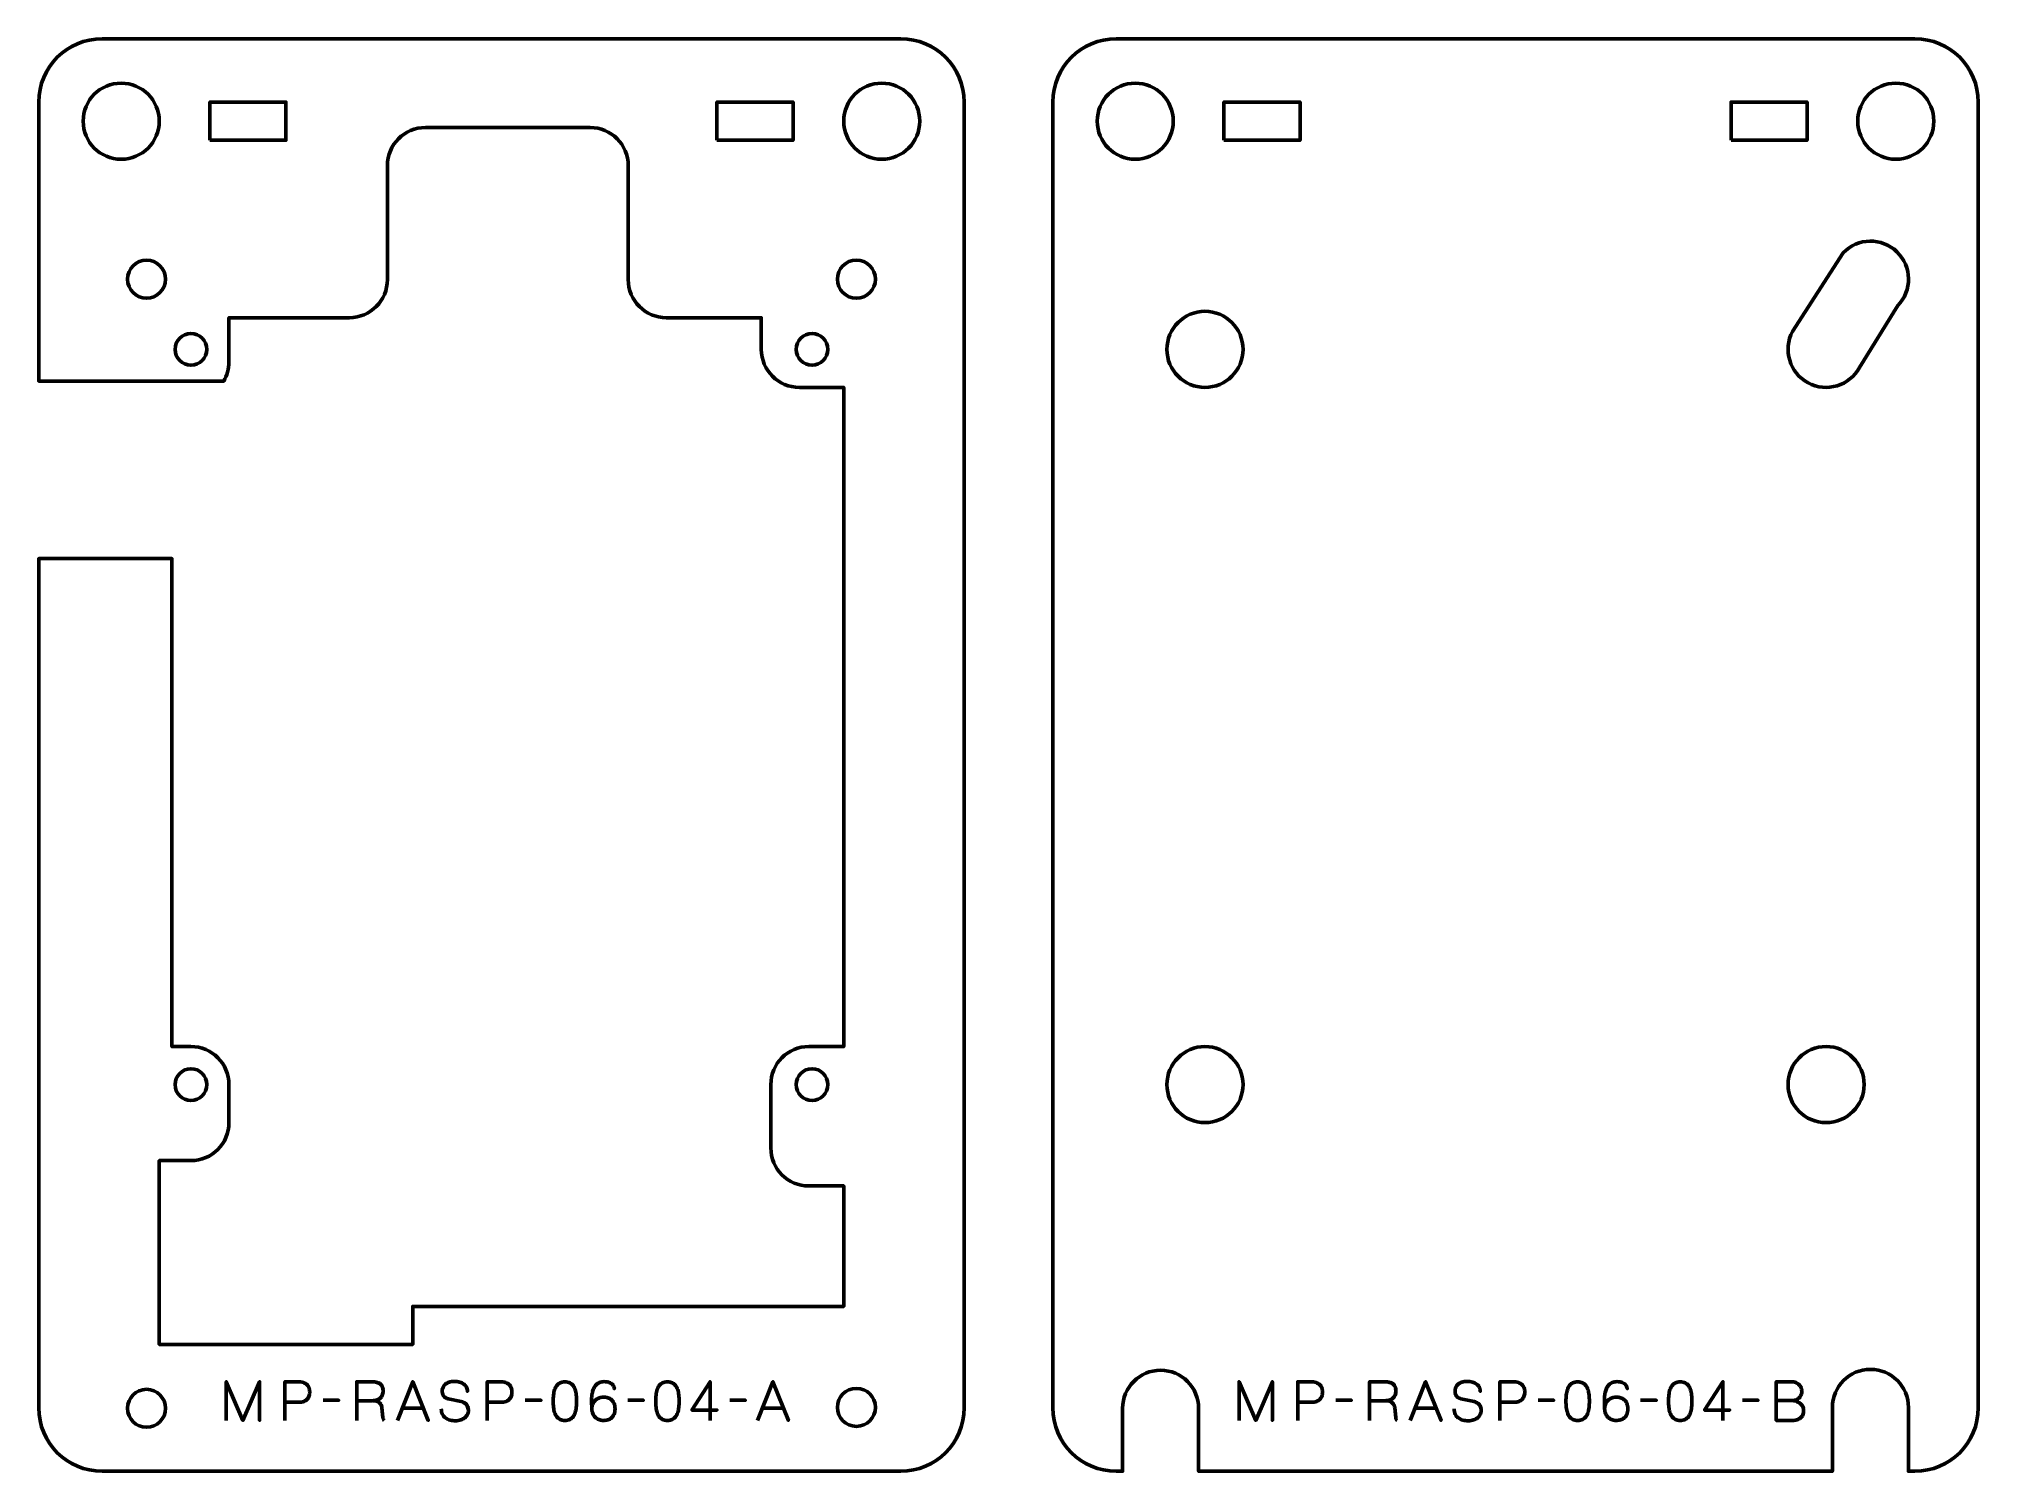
# Model space of a CAD drawing. Header units: centimetres. Extents: x -18.2 to -2.8, y -20.5 to -9.2.
import ezdxf

# ---------------------------------------------------------------- set-up
doc = ezdxf.new("R2010")
doc.units = ezdxf.units.CM
doc.header["$MEASUREMENT"] = 0
doc.layers.add('Layer 1', color=7, linetype='Continuous')

msp = doc.modelspace()

# ---------------------------------------------------------------- linework, layer by layer
at = {"layer": 'Layer 1', "color": 250, "lineweight": 53}
for centre in [(-17.3, -11.0963), (-11.69998, -11.0963), (-17.30002, -20.00382), (-11.69998, -19.99633)]:
    msp.add_ellipse(centre, major_axis=(0, 0.15), ratio=1, dxfattribs=at)
at = {"layer": 'Layer 1', "lineweight": 53}
for points, knots in [([(-18.15001, -19.99991), (-18.15001, -19.99991), (-18.15001, -13.30004), (-18.15001, -13.30004), (-18.15001, -13.30004), (-18.15001, -13.30004), (-17.1, -13.30004), (-17.1, -13.30004), (-17.1, -13.30004), (-17.1, -13.30004), (-17.1, -17.15), (-17.1, -17.15), (-17.1, -17.15), (-17.1, -17.15), (-16.95, -17.15), (-16.95, -17.15), (-16.95, -17.15), (-16.78434, -17.15), (-16.65, -17.28434), (-16.65, -17.45), (-16.65, -17.45), (-16.65, -17.45), (-16.65, -17.75), (-16.65, -17.75), (-16.65, -17.75), (-16.65, -17.91566), (-16.78434, -18.05), (-16.95, -18.05), (-16.95, -18.05), (-16.95, -18.05), (-17.2, -18.05), (-17.2, -18.05), (-17.2, -18.05), (-17.2, -18.05), (-17.2, -19.50004), (-17.2, -19.50004), (-17.2, -19.50004), (-17.2, -19.50004), (-15.2, -19.50004), (-15.2, -19.50004), (-15.2, -19.50004), (-15.2, -19.50004), (-15.2, -19.20004), (-15.2, -19.20004), (-15.2, -19.20004), (-15.2, -19.20004), (-11.8, -19.20004), (-11.8, -19.20004), (-11.8, -19.20004), (-11.8, -19.20004), (-11.8, -18.25), (-11.8, -18.25), (-11.8, -18.25), (-11.8, -18.25), (-12.07502, -18.25), (-12.07502, -18.25), (-12.07502, -18.25), (-12.24068, -18.25), (-12.37502, -18.11566), (-12.37502, -17.95), (-12.37502, -17.95), (-12.37502, -17.95), (-12.37502, -17.45), (-12.37502, -17.45), (-12.37502, -17.45), (-12.37502, -17.28434), (-12.24068, -17.15), (-12.07502, -17.15), (-12.07502, -17.15), (-12.07502, -17.15), (-11.8, -17.15), (-11.8, -17.15), (-11.8, -17.15), (-11.8, -17.15), (-11.8, -11.94999), (-11.8, -11.94999), (-11.8, -11.94999), (-11.8, -11.94999), (-12.15, -11.94999), (-12.15, -11.94999), (-12.15, -11.94999), (-12.31566, -11.94999), (-12.45, -11.81565), (-12.45, -11.64999), (-12.45, -11.64999), (-12.45, -11.64999), (-12.45, -11.40004), (-12.45, -11.40004), (-12.45, -11.40004), (-12.45, -11.40004), (-13.2, -11.40004), (-13.2, -11.40004), (-13.2, -11.40004), (-13.36566, -11.40004), (-13.5, -11.2657), (-13.5, -11.10004), (-13.5, -11.10004), (-13.5, -11.10004), (-13.5, -10.20004), (-13.5, -10.20004), (-13.5, -10.20004), (-13.5, -10.03438), (-13.63434, -9.90004), (-13.8, -9.90004), (-13.8, -9.90004), (-13.8, -9.90004), (-15.1, -9.90004), (-15.1, -9.90004), (-15.1, -9.90004), (-15.26566, -9.90004), (-15.4, -10.03438), (-15.4, -10.20004), (-15.4, -10.20004), (-15.4, -10.20004), (-15.4, -11.10004), (-15.4, -11.10004), (-15.4, -11.10004), (-15.4, -11.2657), (-15.53434, -11.40004), (-15.7, -11.40004), (-15.7, -11.40004), (-15.7, -11.40004), (-16.65, -11.40004), (-16.65, -11.40004), (-16.65, -11.40004), (-16.65, -11.40004), (-16.65, -11.75), (-16.65, -11.75), (-16.65, -11.75), (-16.65, -11.80466), (-16.66463, -11.8559), (-16.69018, -11.90004), (-16.69018, -11.90004), (-16.69018, -11.90004), (-18.15001, -11.90004), (-18.15001, -11.90004), (-18.15001, -11.90004), (-18.15001, -11.90004), (-18.15001, -9.69994), (-18.15001, -9.69994), (-18.15001, -9.69994), (-18.15001, -9.42295), (-17.92692, -9.19999), (-17.64992, -9.19999), (-17.64992, -9.19999), (-17.64992, -9.19999), (-11.34995, -9.19999), (-11.34995, -9.19999), (-11.34995, -9.19999), (-11.07298, -9.19999), (-10.84999, -9.42295), (-10.84999, -9.69994), (-10.84999, -9.69994), (-10.84999, -9.69994), (-10.84999, -19.99991), (-10.84999, -19.99991), (-10.84999, -19.99991), (-10.84999, -20.27691), (-11.07298, -20.50001), (-11.34995, -20.50001), (-11.34995, -20.50001), (-11.34995, -20.50001), (-17.64992, -20.50001), (-17.64992, -20.50001), (-17.64992, -20.50001), (-17.92692, -20.50001), (-18.15001, -20.27691), (-18.15001, -19.99991)], [0, 0, 0, 0, 0.02380952, 0.02380952, 0.02380952, 0.02380952, 0.04761905, 0.04761905, 0.04761905, 0.04761905, 0.07142857, 0.07142857, 0.07142857, 0.07142857, 0.0952381, 0.0952381, 0.0952381, 0.0952381, 0.11904762, 0.11904762, 0.11904762, 0.11904762, 0.14285714, 0.14285714, 0.14285714, 0.14285714, 0.16666667, 0.16666667, 0.16666667, 0.16666667, 0.19047619, 0.19047619, 0.19047619, 0.19047619, 0.21428571, 0.21428571, 0.21428571, 0.21428571, 0.23809524, 0.23809524, 0.23809524, 0.23809524, 0.26190476, 0.26190476, 0.26190476, 0.26190476, 0.28571429, 0.28571429, 0.28571429, 0.28571429, 0.30952381, 0.30952381, 0.30952381, 0.30952381, 0.33333333, 0.33333333, 0.33333333, 0.33333333, 0.35714286, 0.35714286, 0.35714286, 0.35714286, 0.38095238, 0.38095238, 0.38095238, 0.38095238, 0.4047619, 0.4047619, 0.4047619, 0.4047619, 0.42857143, 0.42857143, 0.42857143, 0.42857143, 0.45238095, 0.45238095, 0.45238095, 0.45238095, 0.47619048, 0.47619048, 0.47619048, 0.47619048, 0.5, 0.5, 0.5, 0.5, 0.52380952, 0.52380952, 0.52380952, 0.52380952, 0.54761905, 0.54761905, 0.54761905, 0.54761905, 0.57142857, 0.57142857, 0.57142857, 0.57142857, 0.5952381, 0.5952381, 0.5952381, 0.5952381, 0.61904762, 0.61904762, 0.61904762, 0.61904762, 0.64285714, 0.64285714, 0.64285714, 0.64285714, 0.66666667, 0.66666667, 0.66666667, 0.66666667, 0.69047619, 0.69047619, 0.69047619, 0.69047619, 0.71428571, 0.71428571, 0.71428571, 0.71428571, 0.73809524, 0.73809524, 0.73809524, 0.73809524, 0.76190476, 0.76190476, 0.76190476, 0.76190476, 0.78571429, 0.78571429, 0.78571429, 0.78571429, 0.80952381, 0.80952381, 0.80952381, 0.80952381, 0.83333333, 0.83333333, 0.83333333, 0.83333333, 0.85714286, 0.85714286, 0.85714286, 0.85714286, 0.88095238, 0.88095238, 0.88095238, 0.88095238, 0.9047619, 0.9047619, 0.9047619, 0.9047619, 0.92857143, 0.92857143, 0.92857143, 0.92857143, 0.95238095, 0.95238095, 0.95238095, 0.95238095, 0.97619048, 0.97619048, 0.97619048, 0.97619048, 1, 1, 1, 1]), ([(-10.15001, -11.90004), (-10.15001, -11.90004), (-10.15001, -9.69994), (-10.15001, -9.69994), (-10.15001, -9.69994), (-10.15001, -9.42295), (-9.92692, -9.19999), (-9.64992, -9.19999), (-9.64992, -9.19999), (-9.64992, -9.19999), (-3.34995, -9.19999), (-3.34995, -9.19999), (-3.34995, -9.19999), (-3.07298, -9.19999), (-2.84999, -9.42295), (-2.84999, -9.69994), (-2.84999, -9.69994), (-2.84999, -9.69994), (-2.84999, -19.99991), (-2.84999, -19.99991), (-2.84999, -19.99991), (-2.84999, -20.27691), (-3.07298, -20.50001), (-3.34995, -20.50001), (-3.34995, -20.50001), (-3.34995, -20.50001), (-3.39998, -20.50001), (-3.39998, -20.50001), (-3.39998, -20.50001), (-3.39998, -20.50001), (-3.39998, -19.99634), (-3.39998, -19.99634), (-3.39998, -19.99634), (-3.39998, -19.83069), (-3.53433, -19.69634), (-3.69999, -19.69634), (-3.69999, -19.69634), (-3.86564, -19.69634), (-3.99998, -19.83069), (-3.99998, -19.99634), (-3.99998, -19.99634), (-3.99998, -19.99634), (-3.99998, -20.50001), (-3.99998, -20.50001), (-3.99998, -20.50001), (-3.99998, -20.50001), (-9.00002, -20.50001), (-9.00002, -20.50001), (-9.00002, -20.50001), (-9.00002, -20.50001), (-9.00002, -20.00382), (-9.00002, -20.00382), (-9.00002, -20.00382), (-9.00002, -19.83817), (-9.13437, -19.70382), (-9.30003, -19.70382), (-9.30003, -19.70382), (-9.46568, -19.70382), (-9.60002, -19.83817), (-9.60002, -20.00382), (-9.60002, -20.00382), (-9.60002, -20.00382), (-9.60002, -20.50001), (-9.60002, -20.50001), (-9.60002, -20.50001), (-9.60002, -20.50001), (-9.64992, -20.50001), (-9.64992, -20.50001), (-9.64992, -20.50001), (-9.92692, -20.50001), (-10.15001, -20.27691), (-10.15001, -19.99991), (-10.15001, -19.99991), (-10.15001, -19.99991), (-10.15001, -13.30004), (-10.15001, -13.30004), (-10.15001, -13.30004), (-10.15001, -13.30004), (-10.15001, -11.90004), (-10.15001, -11.90004)], [0, 0, 0, 0, 0.05, 0.05, 0.05, 0.05, 0.1, 0.1, 0.1, 0.1, 0.15, 0.15, 0.15, 0.15, 0.2, 0.2, 0.2, 0.2, 0.25, 0.25, 0.25, 0.25, 0.3, 0.3, 0.3, 0.3, 0.35, 0.35, 0.35, 0.35, 0.4, 0.4, 0.4, 0.4, 0.45, 0.45, 0.45, 0.45, 0.5, 0.5, 0.5, 0.5, 0.55, 0.55, 0.55, 0.55, 0.6, 0.6, 0.6, 0.6, 0.65, 0.65, 0.65, 0.65, 0.7, 0.7, 0.7, 0.7, 0.75, 0.75, 0.75, 0.75, 0.8, 0.8, 0.8, 0.8, 0.85, 0.85, 0.85, 0.85, 0.9, 0.9, 0.9, 0.9, 0.95, 0.95, 0.95, 0.95, 1, 1, 1, 1]), ([(-17.49998, -9.55002), (-17.33421, -9.55002), (-17.19998, -9.68435), (-17.19998, -9.84997), (-17.19998, -9.84997), (-17.19998, -10.01564), (-17.33421, -10.14998), (-17.49998, -10.14998), (-17.49998, -10.14998), (-17.66565, -10.14998), (-17.79999, -10.01564), (-17.79999, -9.84997), (-17.79999, -9.84997), (-17.79999, -9.68435), (-17.66565, -9.55002), (-17.49998, -9.55002)], [0, 0, 0, 0, 0.25, 0.25, 0.25, 0.25, 0.5, 0.5, 0.5, 0.5, 0.75, 0.75, 0.75, 0.75, 1, 1, 1, 1]), ([(-11.50002, -9.55002), (-11.33425, -9.55002), (-11.20002, -9.68435), (-11.20002, -9.84997), (-11.20002, -9.84997), (-11.20002, -10.01564), (-11.33425, -10.14998), (-11.50002, -10.14998), (-11.50002, -10.14998), (-11.66569, -10.14998), (-11.80002, -10.01564), (-11.80002, -9.84997), (-11.80002, -9.84997), (-11.80002, -9.68435), (-11.66569, -9.55002), (-11.50002, -9.55002)], [0, 0, 0, 0, 0.25, 0.25, 0.25, 0.25, 0.5, 0.5, 0.5, 0.5, 0.75, 0.75, 0.75, 0.75, 1, 1, 1, 1]), ([(-9.49998, -9.55002), (-9.33421, -9.55002), (-9.19998, -9.68435), (-9.19998, -9.84997), (-9.19998, -9.84997), (-9.19998, -10.01564), (-9.33421, -10.14998), (-9.49998, -10.14998), (-9.49998, -10.14998), (-9.66565, -10.14998), (-9.79999, -10.01564), (-9.79999, -9.84997), (-9.79999, -9.84997), (-9.79999, -9.68435), (-9.66565, -9.55002), (-9.49998, -9.55002)], [0, 0, 0, 0, 0.25, 0.25, 0.25, 0.25, 0.5, 0.5, 0.5, 0.5, 0.75, 0.75, 0.75, 0.75, 1, 1, 1, 1]), ([(-3.50002, -9.55002), (-3.33425, -9.55002), (-3.20002, -9.68435), (-3.20002, -9.84997), (-3.20002, -9.84997), (-3.20002, -10.01564), (-3.33425, -10.14998), (-3.50002, -10.14998), (-3.50002, -10.14998), (-3.66569, -10.14998), (-3.80002, -10.01564), (-3.80002, -9.84997), (-3.80002, -9.84997), (-3.80002, -9.68435), (-3.66569, -9.55002), (-3.50002, -9.55002)], [0, 0, 0, 0, 0.25, 0.25, 0.25, 0.25, 0.5, 0.5, 0.5, 0.5, 0.75, 0.75, 0.75, 0.75, 1, 1, 1, 1]), ([(-16.79997, -9.99991), (-16.79997, -9.99991), (-16.79997, -9.6999), (-16.79997, -9.6999), (-16.79997, -9.6999), (-16.79997, -9.6999), (-16.19996, -9.6999), (-16.19996, -9.6999), (-16.19996, -9.6999), (-16.19996, -9.6999), (-16.19996, -9.99991), (-16.19996, -9.99991), (-16.19996, -9.99991), (-16.19996, -9.99991), (-16.79997, -9.99991), (-16.79997, -9.99991)], [0, 0, 0, 0, 0.25, 0.25, 0.25, 0.25, 0.5, 0.5, 0.5, 0.5, 0.75, 0.75, 0.75, 0.75, 1, 1, 1, 1]), ([(-12.79994, -9.99991), (-12.79994, -9.99991), (-12.79994, -9.6999), (-12.79994, -9.6999), (-12.79994, -9.6999), (-12.79994, -9.6999), (-12.19993, -9.6999), (-12.19993, -9.6999), (-12.19993, -9.6999), (-12.19993, -9.6999), (-12.19993, -9.99991), (-12.19993, -9.99991), (-12.19993, -9.99991), (-12.19993, -9.99991), (-12.79994, -9.99991), (-12.79994, -9.99991)], [0, 0, 0, 0, 0.25, 0.25, 0.25, 0.25, 0.5, 0.5, 0.5, 0.5, 0.75, 0.75, 0.75, 0.75, 1, 1, 1, 1]), ([(-8.79997, -9.99991), (-8.79997, -9.99991), (-8.79997, -9.6999), (-8.79997, -9.6999), (-8.79997, -9.6999), (-8.79997, -9.6999), (-8.19996, -9.6999), (-8.19996, -9.6999), (-8.19996, -9.6999), (-8.19996, -9.6999), (-8.19996, -9.99991), (-8.19996, -9.99991), (-8.19996, -9.99991), (-8.19996, -9.99991), (-8.79997, -9.99991), (-8.79997, -9.99991)], [0, 0, 0, 0, 0.25, 0.25, 0.25, 0.25, 0.5, 0.5, 0.5, 0.5, 0.75, 0.75, 0.75, 0.75, 1, 1, 1, 1]), ([(-4.79994, -9.99991), (-4.79994, -9.99991), (-4.79994, -9.6999), (-4.79994, -9.6999), (-4.79994, -9.6999), (-4.79994, -9.6999), (-4.19993, -9.6999), (-4.19993, -9.6999), (-4.19993, -9.6999), (-4.19993, -9.6999), (-4.19993, -9.99991), (-4.19993, -9.99991), (-4.19993, -9.99991), (-4.19993, -9.99991), (-4.79994, -9.99991), (-4.79994, -9.99991)], [0, 0, 0, 0, 0.25, 0.25, 0.25, 0.25, 0.5, 0.5, 0.5, 0.5, 0.75, 0.75, 0.75, 0.75, 1, 1, 1, 1])]:
    msp.add_open_spline(points, degree=3, knots=knots, dxfattribs=at)
at = {"layer": 'Layer 1', "color": 250, "lineweight": 53}
for points, knots in [([(-3.78572, -11.79197), (-3.86411, -11.9379), (-4.04603, -11.99268), (-4.19197, -11.91428), (-4.19197, -11.91428), (-4.3379, -11.83589), (-4.39268, -11.65397), (-4.31428, -11.50803), (-4.31428, -11.50803), (-4.31428, -11.50803), (-3.91534, -10.88744), (-3.91534, -10.88744), (-3.91534, -10.88744), (-3.8, -10.76853), (-3.61002, -10.76562), (-3.49111, -10.88095), (-3.49111, -10.88095), (-3.3722, -10.99629), (-3.3693, -11.18626), (-3.48464, -11.30517), (-3.48464, -11.30517), (-3.48464, -11.30517), (-3.78572, -11.79197), (-3.78572, -11.79197)], [0, 0, 0, 0, 0.16666667, 0.16666667, 0.16666667, 0.16666667, 0.33333333, 0.33333333, 0.33333333, 0.33333333, 0.5, 0.5, 0.5, 0.5, 0.66666667, 0.66666667, 0.66666667, 0.66666667, 0.83333333, 0.83333333, 0.83333333, 0.83333333, 1, 1, 1, 1]), ([(-8.65, -11.65), (-8.65, -11.81566), (-8.78434, -11.95), (-8.95, -11.95), (-8.95, -11.95), (-9.11566, -11.95), (-9.25, -11.81566), (-9.25, -11.65), (-9.25, -11.65), (-9.25, -11.48434), (-9.11566, -11.35), (-8.95, -11.35), (-8.95, -11.35), (-8.78434, -11.35), (-8.65, -11.48434), (-8.65, -11.65)], [0, 0, 0, 0, 0.25, 0.25, 0.25, 0.25, 0.5, 0.5, 0.5, 0.5, 0.75, 0.75, 0.75, 0.75, 1, 1, 1, 1]), ([(-16.825, -11.65), (-16.825, -11.71902), (-16.88098, -11.775), (-16.95, -11.775), (-16.95, -11.775), (-17.01902, -11.775), (-17.075, -11.71902), (-17.075, -11.65), (-17.075, -11.65), (-17.075, -11.58098), (-17.01902, -11.525), (-16.95, -11.525), (-16.95, -11.525), (-16.88098, -11.525), (-16.825, -11.58098), (-16.825, -11.65)], [0, 0, 0, 0, 0.25, 0.25, 0.25, 0.25, 0.5, 0.5, 0.5, 0.5, 0.75, 0.75, 0.75, 0.75, 1, 1, 1, 1]), ([(-11.925, -11.65), (-11.925, -11.71902), (-11.98098, -11.775), (-12.05, -11.775), (-12.05, -11.775), (-12.11902, -11.775), (-12.175, -11.71902), (-12.175, -11.65), (-12.175, -11.65), (-12.175, -11.58098), (-12.11902, -11.525), (-12.05, -11.525), (-12.05, -11.525), (-11.98098, -11.525), (-11.925, -11.58098), (-11.925, -11.65)], [0, 0, 0, 0, 0.25, 0.25, 0.25, 0.25, 0.5, 0.5, 0.5, 0.5, 0.75, 0.75, 0.75, 0.75, 1, 1, 1, 1]), ([(-8.65, -17.45), (-8.65, -17.61566), (-8.78434, -17.75), (-8.95, -17.75), (-8.95, -17.75), (-9.11566, -17.75), (-9.25, -17.61566), (-9.25, -17.45), (-9.25, -17.45), (-9.25, -17.28434), (-9.11566, -17.15), (-8.95, -17.15), (-8.95, -17.15), (-8.78434, -17.15), (-8.65, -17.28434), (-8.65, -17.45)], [0, 0, 0, 0, 0.25, 0.25, 0.25, 0.25, 0.5, 0.5, 0.5, 0.5, 0.75, 0.75, 0.75, 0.75, 1, 1, 1, 1]), ([(-3.75, -17.45), (-3.75, -17.61566), (-3.88434, -17.75), (-4.05, -17.75), (-4.05, -17.75), (-4.21566, -17.75), (-4.35, -17.61566), (-4.35, -17.45), (-4.35, -17.45), (-4.35, -17.28434), (-4.21566, -17.15), (-4.05, -17.15), (-4.05, -17.15), (-3.88434, -17.15), (-3.75, -17.28434), (-3.75, -17.45)], [0, 0, 0, 0, 0.25, 0.25, 0.25, 0.25, 0.5, 0.5, 0.5, 0.5, 0.75, 0.75, 0.75, 0.75, 1, 1, 1, 1]), ([(-16.825, -17.45), (-16.825, -17.51902), (-16.88098, -17.575), (-16.95, -17.575), (-16.95, -17.575), (-17.01902, -17.575), (-17.075, -17.51902), (-17.075, -17.45), (-17.075, -17.45), (-17.075, -17.38098), (-17.01902, -17.325), (-16.95, -17.325), (-16.95, -17.325), (-16.88098, -17.325), (-16.825, -17.38098), (-16.825, -17.45)], [0, 0, 0, 0, 0.25, 0.25, 0.25, 0.25, 0.5, 0.5, 0.5, 0.5, 0.75, 0.75, 0.75, 0.75, 1, 1, 1, 1]), ([(-11.925, -17.45), (-11.925, -17.51902), (-11.98098, -17.575), (-12.05, -17.575), (-12.05, -17.575), (-12.11902, -17.575), (-12.175, -17.51902), (-12.175, -17.45), (-12.175, -17.45), (-12.175, -17.38098), (-12.11902, -17.325), (-12.05, -17.325), (-12.05, -17.325), (-11.98098, -17.325), (-11.925, -17.38098), (-11.925, -17.45)], [0, 0, 0, 0, 0.25, 0.25, 0.25, 0.25, 0.5, 0.5, 0.5, 0.5, 0.75, 0.75, 0.75, 0.75, 1, 1, 1, 1])]:
    msp.add_open_spline(points, degree=3, knots=knots, dxfattribs=at)
at = {"layer": 'Layer 1', "color": 30, "lineweight": 53}
for points, knots in [([(-16.67083, -20.09968), (-16.67083, -20.09968), (-16.67083, -19.79446), (-16.67083, -19.79446), (-16.67083, -19.79446), (-16.67083, -19.79446), (-16.5396, -20.09968), (-16.5396, -20.09968), (-16.5396, -20.09968), (-16.5396, -20.09968), (-16.40794, -19.79446), (-16.40794, -19.79446), (-16.40794, -19.79446), (-16.40794, -19.79446), (-16.40794, -20.09968), (-16.40794, -20.09968), (-16.40794, -20.09968), (-16.40794, -20.09968), (-16.40794, -19.79446), (-16.40794, -19.79446), (-16.40794, -19.79446), (-16.40794, -19.79446), (-16.5396, -20.09968), (-16.5396, -20.09968), (-16.5396, -20.09968), (-16.5396, -20.09968), (-16.67083, -19.79446), (-16.67083, -19.79446), (-16.67083, -19.79446), (-16.67083, -19.79446), (-16.67083, -20.09968), (-16.67083, -20.09968)], [0, 0, 0, 0, 0.125, 0.125, 0.125, 0.125, 0.25, 0.25, 0.25, 0.25, 0.375, 0.375, 0.375, 0.375, 0.5, 0.5, 0.5, 0.5, 0.625, 0.625, 0.625, 0.625, 0.75, 0.75, 0.75, 0.75, 0.875, 0.875, 0.875, 0.875, 1, 1, 1, 1]), ([(-16.20813, -20.09968), (-16.20813, -20.09968), (-16.20813, -19.79446), (-16.20813, -19.79446), (-16.20813, -19.79446), (-16.20813, -19.79446), (-16.11076, -19.79446), (-16.11076, -19.79446), (-16.11076, -19.79446), (-16.09129, -19.79453), (-16.07528, -19.79672), (-16.06265, -19.80095), (-16.06265, -19.80095), (-16.05009, -19.80511), (-16.04021, -19.8109), (-16.03308, -19.81824), (-16.03308, -19.81824), (-16.02596, -19.8255), (-16.02088, -19.83383), (-16.01777, -19.84321), (-16.01777, -19.84321), (-16.01474, -19.8526), (-16.01298, -19.8624), (-16.01255, -19.87278), (-16.01255, -19.87278), (-16.01206, -19.88315), (-16.01326, -19.89331), (-16.01608, -19.90318), (-16.01608, -19.90318), (-16.01897, -19.91306), (-16.02384, -19.92202), (-16.03083, -19.93007), (-16.03083, -19.93007), (-16.03774, -19.93811), (-16.04712, -19.94453), (-16.05891, -19.94926), (-16.05891, -19.94926), (-16.07069, -19.95405), (-16.08529, -19.95645), (-16.10272, -19.95659), (-16.10272, -19.95659), (-16.10272, -19.95659), (-16.20813, -19.95659), (-16.20813, -19.95659), (-16.20813, -19.95659), (-16.20813, -19.95659), (-16.10272, -19.95659), (-16.10272, -19.95659), (-16.10272, -19.95659), (-16.08565, -19.95645), (-16.07118, -19.95405), (-16.05947, -19.94926), (-16.05947, -19.94926), (-16.04769, -19.94453), (-16.0383, -19.93811), (-16.03125, -19.93007), (-16.03125, -19.93007), (-16.02426, -19.92202), (-16.01925, -19.91306), (-16.01629, -19.90318), (-16.01629, -19.90318), (-16.01333, -19.89331), (-16.01206, -19.88315), (-16.01255, -19.87278), (-16.01255, -19.87278), (-16.01298, -19.8624), (-16.01474, -19.8526), (-16.01791, -19.84321), (-16.01791, -19.84321), (-16.02102, -19.83383), (-16.02624, -19.8255), (-16.03337, -19.81824), (-16.03337, -19.81824), (-16.04056, -19.8109), (-16.05044, -19.80511), (-16.063, -19.80095), (-16.063, -19.80095), (-16.07563, -19.79672), (-16.0915, -19.79453), (-16.11076, -19.79446), (-16.11076, -19.79446), (-16.11076, -19.79446), (-16.20813, -19.79446), (-16.20813, -19.79446), (-16.20813, -19.79446), (-16.20813, -19.79446), (-16.20813, -20.09968), (-16.20813, -20.09968)], [0, 0, 0, 0, 0.04545455, 0.04545455, 0.04545455, 0.04545455, 0.09090909, 0.09090909, 0.09090909, 0.09090909, 0.13636364, 0.13636364, 0.13636364, 0.13636364, 0.18181818, 0.18181818, 0.18181818, 0.18181818, 0.22727273, 0.22727273, 0.22727273, 0.22727273, 0.27272727, 0.27272727, 0.27272727, 0.27272727, 0.31818182, 0.31818182, 0.31818182, 0.31818182, 0.36363636, 0.36363636, 0.36363636, 0.36363636, 0.40909091, 0.40909091, 0.40909091, 0.40909091, 0.45454545, 0.45454545, 0.45454545, 0.45454545, 0.5, 0.5, 0.5, 0.5, 0.54545455, 0.54545455, 0.54545455, 0.54545455, 0.59090909, 0.59090909, 0.59090909, 0.59090909, 0.63636364, 0.63636364, 0.63636364, 0.63636364, 0.68181818, 0.68181818, 0.68181818, 0.68181818, 0.72727273, 0.72727273, 0.72727273, 0.72727273, 0.77272727, 0.77272727, 0.77272727, 0.77272727, 0.81818182, 0.81818182, 0.81818182, 0.81818182, 0.86363636, 0.86363636, 0.86363636, 0.86363636, 0.90909091, 0.90909091, 0.90909091, 0.90909091, 0.95454545, 0.95454545, 0.95454545, 0.95454545, 1, 1, 1, 1]), ([(-15.64172, -20.09968), (-15.64172, -20.09968), (-15.64172, -19.79446), (-15.64172, -19.79446), (-15.64172, -19.79446), (-15.64172, -19.79446), (-15.53038, -19.79446), (-15.53038, -19.79446), (-15.53038, -19.79446), (-15.51486, -19.79446), (-15.5016, -19.79552), (-15.49066, -19.79756), (-15.49066, -19.79756), (-15.47966, -19.79961), (-15.47055, -19.80257), (-15.46336, -19.80645), (-15.46336, -19.80645), (-15.45616, -19.81033), (-15.45052, -19.81506), (-15.44635, -19.82063), (-15.44635, -19.82063), (-15.44212, -19.82614), (-15.43916, -19.83242), (-15.43725, -19.8394), (-15.43725, -19.8394), (-15.43535, -19.84639), (-15.43422, -19.85394), (-15.43387, -19.86219), (-15.43387, -19.86219), (-15.43337, -19.87256), (-15.4345, -19.88258), (-15.43718, -19.89225), (-15.43718, -19.89225), (-15.43993, -19.90198), (-15.44466, -19.91066), (-15.45136, -19.91842), (-15.45136, -19.91842), (-15.45814, -19.92619), (-15.46724, -19.93232), (-15.47881, -19.93691), (-15.47881, -19.93691), (-15.49038, -19.94143), (-15.5047, -19.94382), (-15.52192, -19.94389), (-15.52192, -19.94389), (-15.52192, -19.94389), (-15.64172, -19.94389), (-15.64172, -19.94389), (-15.64172, -19.94389), (-15.64172, -19.94389), (-15.52192, -19.94389), (-15.52192, -19.94389), (-15.52192, -19.94389), (-15.50506, -19.94382), (-15.49087, -19.94143), (-15.47937, -19.93691), (-15.47937, -19.93691), (-15.46787, -19.93232), (-15.4587, -19.92619), (-15.45186, -19.91842), (-15.45186, -19.91842), (-15.44501, -19.91066), (-15.44022, -19.90198), (-15.43739, -19.89225), (-15.43739, -19.89225), (-15.43457, -19.88258), (-15.43337, -19.87256), (-15.43387, -19.86219), (-15.43387, -19.86219), (-15.43429, -19.85189), (-15.43605, -19.84258), (-15.43916, -19.83425), (-15.43916, -19.83425), (-15.44219, -19.826), (-15.44727, -19.81887), (-15.45433, -19.81294), (-15.45433, -19.81294), (-15.46138, -19.80702), (-15.47112, -19.80243), (-15.48347, -19.79926), (-15.48347, -19.79926), (-15.49581, -19.79608), (-15.51148, -19.79446), (-15.53038, -19.79446), (-15.53038, -19.79446), (-15.53038, -19.79446), (-15.64172, -19.79446), (-15.64172, -19.79446), (-15.64172, -19.79446), (-15.64172, -19.79446), (-15.64172, -20.09968), (-15.64172, -20.09968)], [0, 0, 0, 0, 0.04347826, 0.04347826, 0.04347826, 0.04347826, 0.08695652, 0.08695652, 0.08695652, 0.08695652, 0.13043478, 0.13043478, 0.13043478, 0.13043478, 0.17391304, 0.17391304, 0.17391304, 0.17391304, 0.2173913, 0.2173913, 0.2173913, 0.2173913, 0.26086957, 0.26086957, 0.26086957, 0.26086957, 0.30434783, 0.30434783, 0.30434783, 0.30434783, 0.34782609, 0.34782609, 0.34782609, 0.34782609, 0.39130435, 0.39130435, 0.39130435, 0.39130435, 0.43478261, 0.43478261, 0.43478261, 0.43478261, 0.47826087, 0.47826087, 0.47826087, 0.47826087, 0.52173913, 0.52173913, 0.52173913, 0.52173913, 0.56521739, 0.56521739, 0.56521739, 0.56521739, 0.60869565, 0.60869565, 0.60869565, 0.60869565, 0.65217391, 0.65217391, 0.65217391, 0.65217391, 0.69565217, 0.69565217, 0.69565217, 0.69565217, 0.73913043, 0.73913043, 0.73913043, 0.73913043, 0.7826087, 0.7826087, 0.7826087, 0.7826087, 0.82608696, 0.82608696, 0.82608696, 0.82608696, 0.86956522, 0.86956522, 0.86956522, 0.86956522, 0.91304348, 0.91304348, 0.91304348, 0.91304348, 0.95652174, 0.95652174, 0.95652174, 0.95652174, 1, 1, 1, 1]), ([(-15.32041, -20.09968), (-15.32041, -20.09968), (-15.19934, -19.79446), (-15.19934, -19.79446), (-15.19934, -19.79446), (-15.19934, -19.79446), (-15.07784, -20.09968), (-15.07784, -20.09968), (-15.07784, -20.09968), (-15.07784, -20.09968), (-15.19934, -19.79446), (-15.19934, -19.79446), (-15.19934, -19.79446), (-15.19934, -19.79446), (-15.32041, -20.09968), (-15.32041, -20.09968)], [0, 0, 0, 0, 0.25, 0.25, 0.25, 0.25, 0.5, 0.5, 0.5, 0.5, 0.75, 0.75, 0.75, 0.75, 1, 1, 1, 1]), ([(-14.97455, -20.00739), (-14.97441, -20.02426), (-14.97145, -20.03872), (-14.96552, -20.05079), (-14.96552, -20.05079), (-14.95966, -20.06278), (-14.95148, -20.07259), (-14.94118, -20.08021), (-14.94118, -20.08021), (-14.93081, -20.08776), (-14.91888, -20.09333), (-14.90541, -20.09693), (-14.90541, -20.09693), (-14.892, -20.10046), (-14.87761, -20.10222), (-14.86237, -20.10222), (-14.86237, -20.10222), (-14.84699, -20.10215), (-14.83316, -20.09989), (-14.82081, -20.09559), (-14.82081, -20.09559), (-14.80853, -20.09128), (-14.79802, -20.0855), (-14.7892, -20.07823), (-14.7892, -20.07823), (-14.78045, -20.07096), (-14.77368, -20.06285), (-14.76888, -20.05382), (-14.76888, -20.05382), (-14.76408, -20.04479), (-14.76154, -20.03555), (-14.76119, -20.02602), (-14.76119, -20.02602), (-14.76077, -20.01353), (-14.7626, -20.0021), (-14.76662, -19.9918), (-14.76662, -19.9918), (-14.77065, -19.9815), (-14.77686, -19.97289), (-14.78525, -19.96584), (-14.78525, -19.96584), (-14.79358, -19.95878), (-14.80409, -19.95384), (-14.81665, -19.95109), (-14.81665, -19.95109), (-14.81665, -19.95109), (-14.92036, -19.92865), (-14.92036, -19.92865), (-14.92036, -19.92865), (-14.9301, -19.92661), (-14.9385, -19.92315), (-14.94541, -19.91835), (-14.94541, -19.91835), (-14.95233, -19.91349), (-14.95769, -19.90678), (-14.96136, -19.89817), (-14.96136, -19.89817), (-14.96503, -19.88964), (-14.96693, -19.87877), (-14.96693, -19.86558), (-14.96693, -19.86558), (-14.96693, -19.85556), (-14.96488, -19.84611), (-14.96072, -19.83722), (-14.96072, -19.83722), (-14.95663, -19.82833), (-14.95056, -19.82049), (-14.94259, -19.81358), (-14.94259, -19.81358), (-14.93462, -19.80674), (-14.92474, -19.80137), (-14.91303, -19.79749), (-14.91303, -19.79749), (-14.90124, -19.79354), (-14.88777, -19.79157), (-14.87253, -19.7915), (-14.87253, -19.7915), (-14.85722, -19.7915), (-14.84318, -19.79326), (-14.83034, -19.79679), (-14.83034, -19.79679), (-14.81757, -19.80032), (-14.80649, -19.8054), (-14.79718, -19.81217), (-14.79718, -19.81217), (-14.78786, -19.81894), (-14.78067, -19.82727), (-14.77573, -19.837), (-14.77573, -19.837), (-14.77079, -19.84681), (-14.76846, -19.85803), (-14.76881, -19.87066), (-14.76881, -19.87066), (-14.76846, -19.85803), (-14.77079, -19.84681), (-14.77573, -19.837), (-14.77573, -19.837), (-14.78067, -19.82727), (-14.78786, -19.81894), (-14.79718, -19.81217), (-14.79718, -19.81217), (-14.80649, -19.8054), (-14.81757, -19.80032), (-14.83034, -19.79679), (-14.83034, -19.79679), (-14.84318, -19.79326), (-14.85722, -19.7915), (-14.87253, -19.7915), (-14.87253, -19.7915), (-14.88777, -19.79157), (-14.90124, -19.79354), (-14.91303, -19.79749), (-14.91303, -19.79749), (-14.92474, -19.80137), (-14.93462, -19.80674), (-14.94259, -19.81358), (-14.94259, -19.81358), (-14.95056, -19.82049), (-14.95663, -19.82833), (-14.96072, -19.83722), (-14.96072, -19.83722), (-14.96488, -19.84611), (-14.96693, -19.85556), (-14.96693, -19.86558), (-14.96693, -19.86558), (-14.96693, -19.87877), (-14.9651, -19.88964), (-14.96157, -19.8981), (-14.96157, -19.8981), (-14.95797, -19.90664), (-14.95268, -19.91327), (-14.94576, -19.91814), (-14.94576, -19.91814), (-14.93885, -19.92294), (-14.93038, -19.92647), (-14.92036, -19.92865), (-14.92036, -19.92865), (-14.92036, -19.92865), (-14.81665, -19.95109), (-14.81665, -19.95109), (-14.81665, -19.95109), (-14.80381, -19.95384), (-14.79322, -19.95878), (-14.7849, -19.96584), (-14.7849, -19.96584), (-14.7765, -19.97289), (-14.77036, -19.9815), (-14.76641, -19.9918), (-14.76641, -19.9918), (-14.76253, -20.0021), (-14.76077, -20.01353), (-14.76119, -20.02602), (-14.76119, -20.02602), (-14.76154, -20.03555), (-14.76408, -20.04479), (-14.76888, -20.05382), (-14.76888, -20.05382), (-14.77368, -20.06285), (-14.78045, -20.07096), (-14.7892, -20.07823), (-14.7892, -20.07823), (-14.79802, -20.0855), (-14.80853, -20.09128), (-14.82081, -20.09559), (-14.82081, -20.09559), (-14.83316, -20.09989), (-14.84699, -20.10215), (-14.86237, -20.10222), (-14.86237, -20.10222), (-14.87761, -20.10222), (-14.892, -20.10046), (-14.90541, -20.09693), (-14.90541, -20.09693), (-14.91888, -20.09333), (-14.93081, -20.08776), (-14.94118, -20.08021), (-14.94118, -20.08021), (-14.95148, -20.07259), (-14.95966, -20.06278), (-14.96552, -20.05079), (-14.96552, -20.05079), (-14.97145, -20.03872), (-14.97441, -20.02426), (-14.97455, -20.00739)], [0, 0, 0, 0, 0.02173913, 0.02173913, 0.02173913, 0.02173913, 0.04347826, 0.04347826, 0.04347826, 0.04347826, 0.06521739, 0.06521739, 0.06521739, 0.06521739, 0.08695652, 0.08695652, 0.08695652, 0.08695652, 0.10869565, 0.10869565, 0.10869565, 0.10869565, 0.13043478, 0.13043478, 0.13043478, 0.13043478, 0.15217391, 0.15217391, 0.15217391, 0.15217391, 0.17391304, 0.17391304, 0.17391304, 0.17391304, 0.19565217, 0.19565217, 0.19565217, 0.19565217, 0.2173913, 0.2173913, 0.2173913, 0.2173913, 0.23913043, 0.23913043, 0.23913043, 0.23913043, 0.26086957, 0.26086957, 0.26086957, 0.26086957, 0.2826087, 0.2826087, 0.2826087, 0.2826087, 0.30434783, 0.30434783, 0.30434783, 0.30434783, 0.32608696, 0.32608696, 0.32608696, 0.32608696, 0.34782609, 0.34782609, 0.34782609, 0.34782609, 0.36956522, 0.36956522, 0.36956522, 0.36956522, 0.39130435, 0.39130435, 0.39130435, 0.39130435, 0.41304348, 0.41304348, 0.41304348, 0.41304348, 0.43478261, 0.43478261, 0.43478261, 0.43478261, 0.45652174, 0.45652174, 0.45652174, 0.45652174, 0.47826087, 0.47826087, 0.47826087, 0.47826087, 0.5, 0.5, 0.5, 0.5, 0.52173913, 0.52173913, 0.52173913, 0.52173913, 0.54347826, 0.54347826, 0.54347826, 0.54347826, 0.56521739, 0.56521739, 0.56521739, 0.56521739, 0.58695652, 0.58695652, 0.58695652, 0.58695652, 0.60869565, 0.60869565, 0.60869565, 0.60869565, 0.63043478, 0.63043478, 0.63043478, 0.63043478, 0.65217391, 0.65217391, 0.65217391, 0.65217391, 0.67391304, 0.67391304, 0.67391304, 0.67391304, 0.69565217, 0.69565217, 0.69565217, 0.69565217, 0.7173913, 0.7173913, 0.7173913, 0.7173913, 0.73913043, 0.73913043, 0.73913043, 0.73913043, 0.76086957, 0.76086957, 0.76086957, 0.76086957, 0.7826087, 0.7826087, 0.7826087, 0.7826087, 0.80434783, 0.80434783, 0.80434783, 0.80434783, 0.82608696, 0.82608696, 0.82608696, 0.82608696, 0.84782609, 0.84782609, 0.84782609, 0.84782609, 0.86956522, 0.86956522, 0.86956522, 0.86956522, 0.89130435, 0.89130435, 0.89130435, 0.89130435, 0.91304348, 0.91304348, 0.91304348, 0.91304348, 0.93478261, 0.93478261, 0.93478261, 0.93478261, 0.95652174, 0.95652174, 0.95652174, 0.95652174, 0.97826087, 0.97826087, 0.97826087, 0.97826087, 1, 1, 1, 1]), ([(-14.6126, -20.09968), (-14.6126, -20.09968), (-14.6126, -19.79446), (-14.6126, -19.79446), (-14.6126, -19.79446), (-14.6126, -19.79446), (-14.51523, -19.79446), (-14.51523, -19.79446), (-14.51523, -19.79446), (-14.49576, -19.79453), (-14.47975, -19.79672), (-14.46712, -19.80095), (-14.46712, -19.80095), (-14.45456, -19.80511), (-14.44468, -19.8109), (-14.43755, -19.81824), (-14.43755, -19.81824), (-14.43043, -19.8255), (-14.42535, -19.83383), (-14.42224, -19.84321), (-14.42224, -19.84321), (-14.41921, -19.8526), (-14.41745, -19.8624), (-14.41702, -19.87278), (-14.41702, -19.87278), (-14.41653, -19.88315), (-14.41773, -19.89331), (-14.42055, -19.90318), (-14.42055, -19.90318), (-14.42344, -19.91306), (-14.42831, -19.92202), (-14.4353, -19.93007), (-14.4353, -19.93007), (-14.44221, -19.93811), (-14.45159, -19.94453), (-14.46338, -19.94926), (-14.46338, -19.94926), (-14.47516, -19.95405), (-14.48976, -19.95645), (-14.50719, -19.95659), (-14.50719, -19.95659), (-14.50719, -19.95659), (-14.6126, -19.95659), (-14.6126, -19.95659), (-14.6126, -19.95659), (-14.6126, -19.95659), (-14.50719, -19.95659), (-14.50719, -19.95659), (-14.50719, -19.95659), (-14.49012, -19.95645), (-14.47565, -19.95405), (-14.46394, -19.94926), (-14.46394, -19.94926), (-14.45216, -19.94453), (-14.44277, -19.93811), (-14.43572, -19.93007), (-14.43572, -19.93007), (-14.42873, -19.92202), (-14.42372, -19.91306), (-14.42076, -19.90318), (-14.42076, -19.90318), (-14.4178, -19.89331), (-14.41653, -19.88315), (-14.41702, -19.87278), (-14.41702, -19.87278), (-14.41745, -19.8624), (-14.41921, -19.8526), (-14.42238, -19.84321), (-14.42238, -19.84321), (-14.42549, -19.83383), (-14.43071, -19.8255), (-14.43784, -19.81824), (-14.43784, -19.81824), (-14.44503, -19.8109), (-14.45491, -19.80511), (-14.46747, -19.80095), (-14.46747, -19.80095), (-14.4801, -19.79672), (-14.49597, -19.79453), (-14.51523, -19.79446), (-14.51523, -19.79446), (-14.51523, -19.79446), (-14.6126, -19.79446), (-14.6126, -19.79446), (-14.6126, -19.79446), (-14.6126, -19.79446), (-14.6126, -20.09968), (-14.6126, -20.09968)], [0, 0, 0, 0, 0.04545455, 0.04545455, 0.04545455, 0.04545455, 0.09090909, 0.09090909, 0.09090909, 0.09090909, 0.13636364, 0.13636364, 0.13636364, 0.13636364, 0.18181818, 0.18181818, 0.18181818, 0.18181818, 0.22727273, 0.22727273, 0.22727273, 0.22727273, 0.27272727, 0.27272727, 0.27272727, 0.27272727, 0.31818182, 0.31818182, 0.31818182, 0.31818182, 0.36363636, 0.36363636, 0.36363636, 0.36363636, 0.40909091, 0.40909091, 0.40909091, 0.40909091, 0.45454545, 0.45454545, 0.45454545, 0.45454545, 0.5, 0.5, 0.5, 0.5, 0.54545455, 0.54545455, 0.54545455, 0.54545455, 0.59090909, 0.59090909, 0.59090909, 0.59090909, 0.63636364, 0.63636364, 0.63636364, 0.63636364, 0.68181818, 0.68181818, 0.68181818, 0.68181818, 0.72727273, 0.72727273, 0.72727273, 0.72727273, 0.77272727, 0.77272727, 0.77272727, 0.77272727, 0.81818182, 0.81818182, 0.81818182, 0.81818182, 0.86363636, 0.86363636, 0.86363636, 0.86363636, 0.90909091, 0.90909091, 0.90909091, 0.90909091, 0.95454545, 0.95454545, 0.95454545, 0.95454545, 1, 1, 1, 1]), ([(-13.99962, -20.09968), (-13.98481, -20.09961), (-13.97204, -20.097), (-13.96138, -20.09192), (-13.96138, -20.09192), (-13.9508, -20.08684), (-13.94198, -20.07957), (-13.93493, -20.07033), (-13.93493, -20.07033), (-13.92794, -20.06102), (-13.92244, -20.05001), (-13.91835, -20.03731), (-13.91835, -20.03731), (-13.91432, -20.02461), (-13.91143, -20.01071), (-13.90981, -19.99547), (-13.90981, -19.99547), (-13.90811, -19.98023), (-13.90727, -19.96421), (-13.90734, -19.94728), (-13.90734, -19.94728), (-13.90727, -19.93042), (-13.90811, -19.9144), (-13.90981, -19.89923), (-13.90981, -19.89923), (-13.91143, -19.88406), (-13.91432, -19.87009), (-13.91835, -19.85739), (-13.91835, -19.85739), (-13.92244, -19.84476), (-13.92794, -19.83376), (-13.93493, -19.82437), (-13.93493, -19.82437), (-13.94198, -19.81506), (-13.9508, -19.80779), (-13.96138, -19.80271), (-13.96138, -19.80271), (-13.97204, -19.79756), (-13.98481, -19.79495), (-13.99962, -19.79488), (-13.99962, -19.79488), (-14.01444, -19.79495), (-14.02721, -19.79756), (-14.03787, -19.80271), (-14.03787, -19.80271), (-14.04845, -19.80779), (-14.05727, -19.81506), (-14.06432, -19.82437), (-14.06432, -19.82437), (-14.07131, -19.83376), (-14.07681, -19.84476), (-14.0809, -19.85739), (-14.0809, -19.85739), (-14.08493, -19.87009), (-14.08782, -19.88406), (-14.08944, -19.89923), (-14.08944, -19.89923), (-14.09113, -19.9144), (-14.09198, -19.93042), (-14.09191, -19.94728), (-14.09191, -19.94728), (-14.09198, -19.96421), (-14.09113, -19.98023), (-14.08944, -19.99547), (-14.08944, -19.99547), (-14.08782, -20.01071), (-14.08493, -20.02461), (-14.0809, -20.03731), (-14.0809, -20.03731), (-14.07681, -20.05001), (-14.07131, -20.06102), (-14.06432, -20.07033), (-14.06432, -20.07033), (-14.05727, -20.07957), (-14.04845, -20.08684), (-14.03787, -20.09192), (-14.03787, -20.09192), (-14.02721, -20.097), (-14.01444, -20.09961), (-13.99962, -20.09968)], [0, 0, 0, 0, 0.05, 0.05, 0.05, 0.05, 0.1, 0.1, 0.1, 0.1, 0.15, 0.15, 0.15, 0.15, 0.2, 0.2, 0.2, 0.2, 0.25, 0.25, 0.25, 0.25, 0.3, 0.3, 0.3, 0.3, 0.35, 0.35, 0.35, 0.35, 0.4, 0.4, 0.4, 0.4, 0.45, 0.45, 0.45, 0.45, 0.5, 0.5, 0.5, 0.5, 0.55, 0.55, 0.55, 0.55, 0.6, 0.6, 0.6, 0.6, 0.65, 0.65, 0.65, 0.65, 0.7, 0.7, 0.7, 0.7, 0.75, 0.75, 0.75, 0.75, 0.8, 0.8, 0.8, 0.8, 0.85, 0.85, 0.85, 0.85, 0.9, 0.9, 0.9, 0.9, 0.95, 0.95, 0.95, 0.95, 1, 1, 1, 1]), ([(-13.99962, -20.09968), (-13.98481, -20.09961), (-13.97204, -20.097), (-13.96138, -20.09192), (-13.96138, -20.09192), (-13.9508, -20.08684), (-13.94198, -20.07957), (-13.93493, -20.07033), (-13.93493, -20.07033), (-13.92794, -20.06102), (-13.92244, -20.05001), (-13.91835, -20.03731), (-13.91835, -20.03731), (-13.91432, -20.02461), (-13.91143, -20.01071), (-13.90981, -19.99547), (-13.90981, -19.99547), (-13.90811, -19.98023), (-13.90727, -19.96421), (-13.90734, -19.94728), (-13.90734, -19.94728), (-13.90727, -19.93042), (-13.90811, -19.9144), (-13.90981, -19.89923), (-13.90981, -19.89923), (-13.91143, -19.88406), (-13.91432, -19.87009), (-13.91835, -19.85739), (-13.91835, -19.85739), (-13.92244, -19.84476), (-13.92794, -19.83376), (-13.93493, -19.82437), (-13.93493, -19.82437), (-13.94198, -19.81506), (-13.9508, -19.80779), (-13.96138, -19.80271), (-13.96138, -19.80271), (-13.97204, -19.79756), (-13.98481, -19.79495), (-13.99962, -19.79488), (-13.99962, -19.79488), (-14.01444, -19.79495), (-14.02721, -19.79756), (-14.03787, -19.80271), (-14.03787, -19.80271), (-14.04845, -19.80779), (-14.05727, -19.81506), (-14.06432, -19.82437), (-14.06432, -19.82437), (-14.07131, -19.83376), (-14.07681, -19.84476), (-14.0809, -19.85739), (-14.0809, -19.85739), (-14.08493, -19.87009), (-14.08782, -19.88406), (-14.08944, -19.89923), (-14.08944, -19.89923), (-14.09113, -19.9144), (-14.09198, -19.93042), (-14.09191, -19.94728), (-14.09191, -19.94728), (-14.09198, -19.96421), (-14.09113, -19.98023), (-14.08944, -19.99547), (-14.08944, -19.99547), (-14.08782, -20.01071), (-14.08493, -20.02461), (-14.0809, -20.03731), (-14.0809, -20.03731), (-14.07681, -20.05001), (-14.07131, -20.06102), (-14.06432, -20.07033), (-14.06432, -20.07033), (-14.05727, -20.07957), (-14.04845, -20.08684), (-14.03787, -20.09192), (-14.03787, -20.09192), (-14.02721, -20.097), (-14.01444, -20.09961), (-13.99962, -20.09968)], [0, 0, 0, 0, 0.05, 0.05, 0.05, 0.05, 0.1, 0.1, 0.1, 0.1, 0.15, 0.15, 0.15, 0.15, 0.2, 0.2, 0.2, 0.2, 0.25, 0.25, 0.25, 0.25, 0.3, 0.3, 0.3, 0.3, 0.35, 0.35, 0.35, 0.35, 0.4, 0.4, 0.4, 0.4, 0.45, 0.45, 0.45, 0.45, 0.5, 0.5, 0.5, 0.5, 0.55, 0.55, 0.55, 0.55, 0.6, 0.6, 0.6, 0.6, 0.65, 0.65, 0.65, 0.65, 0.7, 0.7, 0.7, 0.7, 0.75, 0.75, 0.75, 0.75, 0.8, 0.8, 0.8, 0.8, 0.85, 0.85, 0.85, 0.85, 0.9, 0.9, 0.9, 0.9, 0.95, 0.95, 0.95, 0.95, 1, 1, 1, 1]), ([(-13.78711, -20.00782), (-13.78704, -19.99399), (-13.78479, -19.9815), (-13.78027, -19.97021), (-13.78027, -19.97021), (-13.77583, -19.95899), (-13.76955, -19.94933), (-13.76143, -19.94121), (-13.76143, -19.94121), (-13.75339, -19.93317), (-13.74386, -19.92696), (-13.733, -19.92259), (-13.733, -19.92259), (-13.72213, -19.91821), (-13.71021, -19.91603), (-13.69737, -19.91595), (-13.69737, -19.91595), (-13.68446, -19.91588), (-13.67239, -19.91751), (-13.66117, -19.92075), (-13.66117, -19.92075), (-13.64995, -19.92393), (-13.64015, -19.92915), (-13.63161, -19.93635), (-13.63161, -19.93635), (-13.62307, -19.94347), (-13.61637, -19.95293), (-13.61157, -19.96471), (-13.61157, -19.96471), (-13.60678, -19.97649), (-13.60431, -19.99081), (-13.60424, -20.00782), (-13.60424, -20.00782), (-13.60431, -20.02482), (-13.60678, -20.03914), (-13.61157, -20.05093), (-13.61157, -20.05093), (-13.61637, -20.06271), (-13.62307, -20.07216), (-13.63161, -20.07929), (-13.63161, -20.07929), (-13.64015, -20.08649), (-13.64995, -20.09171), (-13.66117, -20.09488), (-13.66117, -20.09488), (-13.67239, -20.09813), (-13.68446, -20.09975), (-13.69737, -20.09968), (-13.69737, -20.09968), (-13.71021, -20.09961), (-13.72199, -20.09742), (-13.73279, -20.09305), (-13.73279, -20.09305), (-13.74351, -20.08867), (-13.75282, -20.08246), (-13.7608, -20.07435), (-13.7608, -20.07435), (-13.76877, -20.06631), (-13.77505, -20.05664), (-13.77956, -20.04535), (-13.77956, -20.04535), (-13.78415, -20.03413), (-13.78662, -20.02165), (-13.78711, -20.00782), (-13.78711, -20.00782), (-13.7874, -20.00083), (-13.78775, -19.99251), (-13.78824, -19.98284), (-13.78824, -19.98284), (-13.78874, -19.9731), (-13.78902, -19.96252), (-13.78909, -19.95116), (-13.78909, -19.95116), (-13.78916, -19.93973), (-13.78881, -19.92795), (-13.78789, -19.91588), (-13.78789, -19.91588), (-13.78704, -19.90375), (-13.78535, -19.89182), (-13.78288, -19.88004), (-13.78288, -19.88004), (-13.78041, -19.86833), (-13.77688, -19.85725), (-13.77223, -19.84688), (-13.77223, -19.84688), (-13.76757, -19.83651), (-13.76157, -19.82734), (-13.75416, -19.81936), (-13.75416, -19.81936), (-13.74669, -19.81139), (-13.73758, -19.80511), (-13.72679, -19.80053), (-13.72679, -19.80053), (-13.71599, -19.79601), (-13.70322, -19.79368), (-13.68848, -19.79361), (-13.68848, -19.79361), (-13.67564, -19.79368), (-13.66477, -19.79495), (-13.65574, -19.79742), (-13.65574, -19.79742), (-13.64671, -19.79989), (-13.6393, -19.80321), (-13.63337, -19.8073), (-13.63337, -19.8073), (-13.62752, -19.81146), (-13.62286, -19.81598), (-13.61948, -19.82099), (-13.61948, -19.82099), (-13.61609, -19.82593), (-13.61355, -19.83094), (-13.612, -19.83595), (-13.612, -19.83595), (-13.61037, -19.84095), (-13.60932, -19.84561), (-13.60889, -19.84992), (-13.60889, -19.84992), (-13.60932, -19.84561), (-13.61037, -19.84095), (-13.612, -19.83595), (-13.612, -19.83595), (-13.61355, -19.83094), (-13.61609, -19.82593), (-13.61948, -19.82099), (-13.61948, -19.82099), (-13.62286, -19.81598), (-13.62752, -19.81146), (-13.63337, -19.8073), (-13.63337, -19.8073), (-13.6393, -19.80321), (-13.64671, -19.79989), (-13.65574, -19.79742), (-13.65574, -19.79742), (-13.66477, -19.79495), (-13.67564, -19.79368), (-13.68848, -19.79361), (-13.68848, -19.79361), (-13.70322, -19.79368), (-13.71599, -19.79601), (-13.72679, -19.80053), (-13.72679, -19.80053), (-13.73758, -19.80511), (-13.74669, -19.81139), (-13.75416, -19.81936), (-13.75416, -19.81936), (-13.76157, -19.82734), (-13.76757, -19.83651), (-13.77223, -19.84688), (-13.77223, -19.84688), (-13.77688, -19.85725), (-13.78041, -19.86833), (-13.78288, -19.88004), (-13.78288, -19.88004), (-13.78535, -19.89182), (-13.78704, -19.90375), (-13.78789, -19.91588), (-13.78789, -19.91588), (-13.78881, -19.92795), (-13.78916, -19.93973), (-13.78909, -19.95116), (-13.78909, -19.95116), (-13.78902, -19.96252), (-13.78874, -19.9731), (-13.78824, -19.98284), (-13.78824, -19.98284), (-13.78775, -19.99251), (-13.7874, -20.00083), (-13.78711, -20.00782), (-13.78711, -20.00782), (-13.78662, -20.02165), (-13.78415, -20.03413), (-13.77956, -20.04535), (-13.77956, -20.04535), (-13.77505, -20.05664), (-13.76877, -20.06631), (-13.7608, -20.07435), (-13.7608, -20.07435), (-13.75282, -20.08246), (-13.74351, -20.08867), (-13.73279, -20.09305), (-13.73279, -20.09305), (-13.72199, -20.09742), (-13.71021, -20.09961), (-13.69737, -20.09968), (-13.69737, -20.09968), (-13.68446, -20.09975), (-13.67239, -20.09813), (-13.66117, -20.09488), (-13.66117, -20.09488), (-13.64995, -20.09171), (-13.64015, -20.08649), (-13.63161, -20.07929), (-13.63161, -20.07929), (-13.62307, -20.07216), (-13.61637, -20.06271), (-13.61157, -20.05093), (-13.61157, -20.05093), (-13.60678, -20.03914), (-13.60431, -20.02482), (-13.60424, -20.00782), (-13.60424, -20.00782), (-13.60431, -19.99081), (-13.60678, -19.97649), (-13.61157, -19.96471), (-13.61157, -19.96471), (-13.61637, -19.95293), (-13.62307, -19.94347), (-13.63161, -19.93635), (-13.63161, -19.93635), (-13.64015, -19.92915), (-13.64995, -19.92393), (-13.66117, -19.92075), (-13.66117, -19.92075), (-13.67239, -19.91751), (-13.68446, -19.91588), (-13.69737, -19.91595), (-13.69737, -19.91595), (-13.71021, -19.91603), (-13.72213, -19.91821), (-13.733, -19.92259), (-13.733, -19.92259), (-13.74386, -19.92696), (-13.75339, -19.93317), (-13.76143, -19.94121), (-13.76143, -19.94121), (-13.76955, -19.94933), (-13.77583, -19.95899), (-13.78027, -19.97021), (-13.78027, -19.97021), (-13.78479, -19.9815), (-13.78704, -19.99399), (-13.78711, -20.00782)], [0, 0, 0, 0, 0.01724138, 0.01724138, 0.01724138, 0.01724138, 0.03448276, 0.03448276, 0.03448276, 0.03448276, 0.05172414, 0.05172414, 0.05172414, 0.05172414, 0.06896552, 0.06896552, 0.06896552, 0.06896552, 0.0862069, 0.0862069, 0.0862069, 0.0862069, 0.10344828, 0.10344828, 0.10344828, 0.10344828, 0.12068966, 0.12068966, 0.12068966, 0.12068966, 0.13793103, 0.13793103, 0.13793103, 0.13793103, 0.15517241, 0.15517241, 0.15517241, 0.15517241, 0.17241379, 0.17241379, 0.17241379, 0.17241379, 0.18965517, 0.18965517, 0.18965517, 0.18965517, 0.20689655, 0.20689655, 0.20689655, 0.20689655, 0.22413793, 0.22413793, 0.22413793, 0.22413793, 0.24137931, 0.24137931, 0.24137931, 0.24137931, 0.25862069, 0.25862069, 0.25862069, 0.25862069, 0.27586207, 0.27586207, 0.27586207, 0.27586207, 0.29310345, 0.29310345, 0.29310345, 0.29310345, 0.31034483, 0.31034483, 0.31034483, 0.31034483, 0.32758621, 0.32758621, 0.32758621, 0.32758621, 0.34482759, 0.34482759, 0.34482759, 0.34482759, 0.36206897, 0.36206897, 0.36206897, 0.36206897, 0.37931034, 0.37931034, 0.37931034, 0.37931034, 0.39655172, 0.39655172, 0.39655172, 0.39655172, 0.4137931, 0.4137931, 0.4137931, 0.4137931, 0.43103448, 0.43103448, 0.43103448, 0.43103448, 0.44827586, 0.44827586, 0.44827586, 0.44827586, 0.46551724, 0.46551724, 0.46551724, 0.46551724, 0.48275862, 0.48275862, 0.48275862, 0.48275862, 0.5, 0.5, 0.5, 0.5, 0.51724138, 0.51724138, 0.51724138, 0.51724138, 0.53448276, 0.53448276, 0.53448276, 0.53448276, 0.55172414, 0.55172414, 0.55172414, 0.55172414, 0.56896552, 0.56896552, 0.56896552, 0.56896552, 0.5862069, 0.5862069, 0.5862069, 0.5862069, 0.60344828, 0.60344828, 0.60344828, 0.60344828, 0.62068966, 0.62068966, 0.62068966, 0.62068966, 0.63793103, 0.63793103, 0.63793103, 0.63793103, 0.65517241, 0.65517241, 0.65517241, 0.65517241, 0.67241379, 0.67241379, 0.67241379, 0.67241379, 0.68965517, 0.68965517, 0.68965517, 0.68965517, 0.70689655, 0.70689655, 0.70689655, 0.70689655, 0.72413793, 0.72413793, 0.72413793, 0.72413793, 0.74137931, 0.74137931, 0.74137931, 0.74137931, 0.75862069, 0.75862069, 0.75862069, 0.75862069, 0.77586207, 0.77586207, 0.77586207, 0.77586207, 0.79310345, 0.79310345, 0.79310345, 0.79310345, 0.81034483, 0.81034483, 0.81034483, 0.81034483, 0.82758621, 0.82758621, 0.82758621, 0.82758621, 0.84482759, 0.84482759, 0.84482759, 0.84482759, 0.86206897, 0.86206897, 0.86206897, 0.86206897, 0.87931034, 0.87931034, 0.87931034, 0.87931034, 0.89655172, 0.89655172, 0.89655172, 0.89655172, 0.9137931, 0.9137931, 0.9137931, 0.9137931, 0.93103448, 0.93103448, 0.93103448, 0.93103448, 0.94827586, 0.94827586, 0.94827586, 0.94827586, 0.96551724, 0.96551724, 0.96551724, 0.96551724, 0.98275862, 0.98275862, 0.98275862, 0.98275862, 1, 1, 1, 1]), ([(-13.19064, -20.09968), (-13.17583, -20.09961), (-13.16306, -20.097), (-13.1524, -20.09192), (-13.1524, -20.09192), (-13.14182, -20.08684), (-13.133, -20.07957), (-13.12595, -20.07033), (-13.12595, -20.07033), (-13.11896, -20.06102), (-13.11346, -20.05001), (-13.10937, -20.03731), (-13.10937, -20.03731), (-13.10534, -20.02461), (-13.10245, -20.01071), (-13.10083, -19.99547), (-13.10083, -19.99547), (-13.09913, -19.98023), (-13.09829, -19.96421), (-13.09836, -19.94728), (-13.09836, -19.94728), (-13.09829, -19.93042), (-13.09913, -19.9144), (-13.10083, -19.89923), (-13.10083, -19.89923), (-13.10245, -19.88406), (-13.10534, -19.87009), (-13.10937, -19.85739), (-13.10937, -19.85739), (-13.11346, -19.84476), (-13.11896, -19.83376), (-13.12595, -19.82437), (-13.12595, -19.82437), (-13.133, -19.81506), (-13.14182, -19.80779), (-13.1524, -19.80271), (-13.1524, -19.80271), (-13.16306, -19.79756), (-13.17583, -19.79495), (-13.19064, -19.79488), (-13.19064, -19.79488), (-13.20546, -19.79495), (-13.21823, -19.79756), (-13.22889, -19.80271), (-13.22889, -19.80271), (-13.23947, -19.80779), (-13.24829, -19.81506), (-13.25534, -19.82437), (-13.25534, -19.82437), (-13.26233, -19.83376), (-13.26783, -19.84476), (-13.27192, -19.85739), (-13.27192, -19.85739), (-13.27595, -19.87009), (-13.27884, -19.88406), (-13.28046, -19.89923), (-13.28046, -19.89923), (-13.28215, -19.9144), (-13.283, -19.93042), (-13.28293, -19.94728), (-13.28293, -19.94728), (-13.283, -19.96421), (-13.28215, -19.98023), (-13.28046, -19.99547), (-13.28046, -19.99547), (-13.27884, -20.01071), (-13.27595, -20.02461), (-13.27192, -20.03731), (-13.27192, -20.03731), (-13.26783, -20.05001), (-13.26233, -20.06102), (-13.25534, -20.07033), (-13.25534, -20.07033), (-13.24829, -20.07957), (-13.23947, -20.08684), (-13.22889, -20.09192), (-13.22889, -20.09192), (-13.21823, -20.097), (-13.20546, -20.09961), (-13.19064, -20.09968)], [0, 0, 0, 0, 0.05, 0.05, 0.05, 0.05, 0.1, 0.1, 0.1, 0.1, 0.15, 0.15, 0.15, 0.15, 0.2, 0.2, 0.2, 0.2, 0.25, 0.25, 0.25, 0.25, 0.3, 0.3, 0.3, 0.3, 0.35, 0.35, 0.35, 0.35, 0.4, 0.4, 0.4, 0.4, 0.45, 0.45, 0.45, 0.45, 0.5, 0.5, 0.5, 0.5, 0.55, 0.55, 0.55, 0.55, 0.6, 0.6, 0.6, 0.6, 0.65, 0.65, 0.65, 0.65, 0.7, 0.7, 0.7, 0.7, 0.75, 0.75, 0.75, 0.75, 0.8, 0.8, 0.8, 0.8, 0.85, 0.85, 0.85, 0.85, 0.9, 0.9, 0.9, 0.9, 0.95, 0.95, 0.95, 0.95, 1, 1, 1, 1]), ([(-13.19064, -20.09968), (-13.17583, -20.09961), (-13.16306, -20.097), (-13.1524, -20.09192), (-13.1524, -20.09192), (-13.14182, -20.08684), (-13.133, -20.07957), (-13.12595, -20.07033), (-13.12595, -20.07033), (-13.11896, -20.06102), (-13.11346, -20.05001), (-13.10937, -20.03731), (-13.10937, -20.03731), (-13.10534, -20.02461), (-13.10245, -20.01071), (-13.10083, -19.99547), (-13.10083, -19.99547), (-13.09913, -19.98023), (-13.09829, -19.96421), (-13.09836, -19.94728), (-13.09836, -19.94728), (-13.09829, -19.93042), (-13.09913, -19.9144), (-13.10083, -19.89923), (-13.10083, -19.89923), (-13.10245, -19.88406), (-13.10534, -19.87009), (-13.10937, -19.85739), (-13.10937, -19.85739), (-13.11346, -19.84476), (-13.11896, -19.83376), (-13.12595, -19.82437), (-13.12595, -19.82437), (-13.133, -19.81506), (-13.14182, -19.80779), (-13.1524, -19.80271), (-13.1524, -19.80271), (-13.16306, -19.79756), (-13.17583, -19.79495), (-13.19064, -19.79488), (-13.19064, -19.79488), (-13.20546, -19.79495), (-13.21823, -19.79756), (-13.22889, -19.80271), (-13.22889, -19.80271), (-13.23947, -19.80779), (-13.24829, -19.81506), (-13.25534, -19.82437), (-13.25534, -19.82437), (-13.26233, -19.83376), (-13.26783, -19.84476), (-13.27192, -19.85739), (-13.27192, -19.85739), (-13.27595, -19.87009), (-13.27884, -19.88406), (-13.28046, -19.89923), (-13.28046, -19.89923), (-13.28215, -19.9144), (-13.283, -19.93042), (-13.28293, -19.94728), (-13.28293, -19.94728), (-13.283, -19.96421), (-13.28215, -19.98023), (-13.28046, -19.99547), (-13.28046, -19.99547), (-13.27884, -20.01071), (-13.27595, -20.02461), (-13.27192, -20.03731), (-13.27192, -20.03731), (-13.26783, -20.05001), (-13.26233, -20.06102), (-13.25534, -20.07033), (-13.25534, -20.07033), (-13.24829, -20.07957), (-13.23947, -20.08684), (-13.22889, -20.09192), (-13.22889, -20.09192), (-13.21823, -20.097), (-13.20546, -20.09961), (-13.19064, -20.09968)], [0, 0, 0, 0, 0.05, 0.05, 0.05, 0.05, 0.1, 0.1, 0.1, 0.1, 0.15, 0.15, 0.15, 0.15, 0.2, 0.2, 0.2, 0.2, 0.25, 0.25, 0.25, 0.25, 0.3, 0.3, 0.3, 0.3, 0.35, 0.35, 0.35, 0.35, 0.4, 0.4, 0.4, 0.4, 0.45, 0.45, 0.45, 0.45, 0.5, 0.5, 0.5, 0.5, 0.55, 0.55, 0.55, 0.55, 0.6, 0.6, 0.6, 0.6, 0.65, 0.65, 0.65, 0.65, 0.7, 0.7, 0.7, 0.7, 0.75, 0.75, 0.75, 0.75, 0.8, 0.8, 0.8, 0.8, 0.85, 0.85, 0.85, 0.85, 0.9, 0.9, 0.9, 0.9, 0.95, 0.95, 0.95, 0.95, 1, 1, 1, 1]), ([(-12.8541, -20.09968), (-12.8541, -20.09968), (-12.8541, -19.79446), (-12.8541, -19.79446), (-12.8541, -19.79446), (-12.8541, -19.79446), (-12.99803, -20.0184), (-12.99803, -20.0184), (-12.99803, -20.0184), (-12.99803, -20.0184), (-12.79991, -20.0184), (-12.79991, -20.0184), (-12.79991, -20.0184), (-12.79991, -20.0184), (-12.99803, -20.0184), (-12.99803, -20.0184), (-12.99803, -20.0184), (-12.99803, -20.0184), (-12.8541, -19.79446), (-12.8541, -19.79446), (-12.8541, -19.79446), (-12.8541, -19.79446), (-12.8541, -20.09968), (-12.8541, -20.09968)], [0, 0, 0, 0, 0.16666667, 0.16666667, 0.16666667, 0.16666667, 0.33333333, 0.33333333, 0.33333333, 0.33333333, 0.5, 0.5, 0.5, 0.5, 0.66666667, 0.66666667, 0.66666667, 0.66666667, 0.83333333, 0.83333333, 0.83333333, 0.83333333, 1, 1, 1, 1]), ([(-12.47903, -20.09968), (-12.47903, -20.09968), (-12.35796, -19.79446), (-12.35796, -19.79446), (-12.35796, -19.79446), (-12.35796, -19.79446), (-12.23646, -20.09968), (-12.23646, -20.09968), (-12.23646, -20.09968), (-12.23646, -20.09968), (-12.35796, -19.79446), (-12.35796, -19.79446), (-12.35796, -19.79446), (-12.35796, -19.79446), (-12.47903, -20.09968), (-12.47903, -20.09968)], [0, 0, 0, 0, 0.25, 0.25, 0.25, 0.25, 0.5, 0.5, 0.5, 0.5, 0.75, 0.75, 0.75, 0.75, 1, 1, 1, 1]), ([(-8.68099, -20.09968), (-8.68099, -20.09968), (-8.68099, -19.79446), (-8.68099, -19.79446), (-8.68099, -19.79446), (-8.68099, -19.79446), (-8.54976, -20.09968), (-8.54976, -20.09968), (-8.54976, -20.09968), (-8.54976, -20.09968), (-8.4181, -19.79446), (-8.4181, -19.79446), (-8.4181, -19.79446), (-8.4181, -19.79446), (-8.4181, -20.09968), (-8.4181, -20.09968), (-8.4181, -20.09968), (-8.4181, -20.09968), (-8.4181, -19.79446), (-8.4181, -19.79446), (-8.4181, -19.79446), (-8.4181, -19.79446), (-8.54976, -20.09968), (-8.54976, -20.09968), (-8.54976, -20.09968), (-8.54976, -20.09968), (-8.68099, -19.79446), (-8.68099, -19.79446), (-8.68099, -19.79446), (-8.68099, -19.79446), (-8.68099, -20.09968), (-8.68099, -20.09968)], [0, 0, 0, 0, 0.125, 0.125, 0.125, 0.125, 0.25, 0.25, 0.25, 0.25, 0.375, 0.375, 0.375, 0.375, 0.5, 0.5, 0.5, 0.5, 0.625, 0.625, 0.625, 0.625, 0.75, 0.75, 0.75, 0.75, 0.875, 0.875, 0.875, 0.875, 1, 1, 1, 1]), ([(-8.21829, -20.09968), (-8.21829, -20.09968), (-8.21829, -19.79446), (-8.21829, -19.79446), (-8.21829, -19.79446), (-8.21829, -19.79446), (-8.12092, -19.79446), (-8.12092, -19.79446), (-8.12092, -19.79446), (-8.10145, -19.79453), (-8.08544, -19.79672), (-8.07281, -19.80095), (-8.07281, -19.80095), (-8.06025, -19.80511), (-8.05037, -19.8109), (-8.04324, -19.81824), (-8.04324, -19.81824), (-8.03612, -19.8255), (-8.03104, -19.83383), (-8.02793, -19.84321), (-8.02793, -19.84321), (-8.0249, -19.8526), (-8.02314, -19.8624), (-8.02271, -19.87278), (-8.02271, -19.87278), (-8.02222, -19.88315), (-8.02342, -19.89331), (-8.02624, -19.90318), (-8.02624, -19.90318), (-8.02913, -19.91306), (-8.034, -19.92202), (-8.04099, -19.93007), (-8.04099, -19.93007), (-8.0479, -19.93811), (-8.05728, -19.94453), (-8.06907, -19.94926), (-8.06907, -19.94926), (-8.08085, -19.95405), (-8.09545, -19.95645), (-8.11288, -19.95659), (-8.11288, -19.95659), (-8.11288, -19.95659), (-8.21829, -19.95659), (-8.21829, -19.95659), (-8.21829, -19.95659), (-8.21829, -19.95659), (-8.11288, -19.95659), (-8.11288, -19.95659), (-8.11288, -19.95659), (-8.09581, -19.95645), (-8.08134, -19.95405), (-8.06963, -19.94926), (-8.06963, -19.94926), (-8.05785, -19.94453), (-8.04846, -19.93811), (-8.04141, -19.93007), (-8.04141, -19.93007), (-8.03442, -19.92202), (-8.02941, -19.91306), (-8.02645, -19.90318), (-8.02645, -19.90318), (-8.02349, -19.89331), (-8.02222, -19.88315), (-8.02271, -19.87278), (-8.02271, -19.87278), (-8.02314, -19.8624), (-8.0249, -19.8526), (-8.02807, -19.84321), (-8.02807, -19.84321), (-8.03118, -19.83383), (-8.0364, -19.8255), (-8.04353, -19.81824), (-8.04353, -19.81824), (-8.05072, -19.8109), (-8.0606, -19.80511), (-8.07316, -19.80095), (-8.07316, -19.80095), (-8.08579, -19.79672), (-8.10166, -19.79453), (-8.12092, -19.79446), (-8.12092, -19.79446), (-8.12092, -19.79446), (-8.21829, -19.79446), (-8.21829, -19.79446), (-8.21829, -19.79446), (-8.21829, -19.79446), (-8.21829, -20.09968), (-8.21829, -20.09968)], [0, 0, 0, 0, 0.04545455, 0.04545455, 0.04545455, 0.04545455, 0.09090909, 0.09090909, 0.09090909, 0.09090909, 0.13636364, 0.13636364, 0.13636364, 0.13636364, 0.18181818, 0.18181818, 0.18181818, 0.18181818, 0.22727273, 0.22727273, 0.22727273, 0.22727273, 0.27272727, 0.27272727, 0.27272727, 0.27272727, 0.31818182, 0.31818182, 0.31818182, 0.31818182, 0.36363636, 0.36363636, 0.36363636, 0.36363636, 0.40909091, 0.40909091, 0.40909091, 0.40909091, 0.45454545, 0.45454545, 0.45454545, 0.45454545, 0.5, 0.5, 0.5, 0.5, 0.54545455, 0.54545455, 0.54545455, 0.54545455, 0.59090909, 0.59090909, 0.59090909, 0.59090909, 0.63636364, 0.63636364, 0.63636364, 0.63636364, 0.68181818, 0.68181818, 0.68181818, 0.68181818, 0.72727273, 0.72727273, 0.72727273, 0.72727273, 0.77272727, 0.77272727, 0.77272727, 0.77272727, 0.81818182, 0.81818182, 0.81818182, 0.81818182, 0.86363636, 0.86363636, 0.86363636, 0.86363636, 0.90909091, 0.90909091, 0.90909091, 0.90909091, 0.95454545, 0.95454545, 0.95454545, 0.95454545, 1, 1, 1, 1]), ([(-7.65188, -20.09968), (-7.65188, -20.09968), (-7.65188, -19.79446), (-7.65188, -19.79446), (-7.65188, -19.79446), (-7.65188, -19.79446), (-7.54054, -19.79446), (-7.54054, -19.79446), (-7.54054, -19.79446), (-7.52502, -19.79446), (-7.51176, -19.79552), (-7.50082, -19.79756), (-7.50082, -19.79756), (-7.48982, -19.79961), (-7.48071, -19.80257), (-7.47352, -19.80645), (-7.47352, -19.80645), (-7.46632, -19.81033), (-7.46068, -19.81506), (-7.45651, -19.82063), (-7.45651, -19.82063), (-7.45228, -19.82614), (-7.44932, -19.83242), (-7.44741, -19.8394), (-7.44741, -19.8394), (-7.44551, -19.84639), (-7.44438, -19.85394), (-7.44403, -19.86219), (-7.44403, -19.86219), (-7.44353, -19.87256), (-7.44466, -19.88258), (-7.44734, -19.89225), (-7.44734, -19.89225), (-7.45009, -19.90198), (-7.45482, -19.91066), (-7.46152, -19.91842), (-7.46152, -19.91842), (-7.4683, -19.92619), (-7.4774, -19.93232), (-7.48897, -19.93691), (-7.48897, -19.93691), (-7.50054, -19.94143), (-7.51486, -19.94382), (-7.53208, -19.94389), (-7.53208, -19.94389), (-7.53208, -19.94389), (-7.65188, -19.94389), (-7.65188, -19.94389), (-7.65188, -19.94389), (-7.65188, -19.94389), (-7.53208, -19.94389), (-7.53208, -19.94389), (-7.53208, -19.94389), (-7.51522, -19.94382), (-7.50103, -19.94143), (-7.48953, -19.93691), (-7.48953, -19.93691), (-7.47803, -19.93232), (-7.46886, -19.92619), (-7.46202, -19.91842), (-7.46202, -19.91842), (-7.45517, -19.91066), (-7.45038, -19.90198), (-7.44755, -19.89225), (-7.44755, -19.89225), (-7.44473, -19.88258), (-7.44353, -19.87256), (-7.44403, -19.86219), (-7.44403, -19.86219), (-7.44445, -19.85189), (-7.44621, -19.84258), (-7.44932, -19.83425), (-7.44932, -19.83425), (-7.45235, -19.826), (-7.45743, -19.81887), (-7.46449, -19.81294), (-7.46449, -19.81294), (-7.47154, -19.80702), (-7.48128, -19.80243), (-7.49363, -19.79926), (-7.49363, -19.79926), (-7.50597, -19.79608), (-7.52164, -19.79446), (-7.54054, -19.79446), (-7.54054, -19.79446), (-7.54054, -19.79446), (-7.65188, -19.79446), (-7.65188, -19.79446), (-7.65188, -19.79446), (-7.65188, -19.79446), (-7.65188, -20.09968), (-7.65188, -20.09968)], [0, 0, 0, 0, 0.04347826, 0.04347826, 0.04347826, 0.04347826, 0.08695652, 0.08695652, 0.08695652, 0.08695652, 0.13043478, 0.13043478, 0.13043478, 0.13043478, 0.17391304, 0.17391304, 0.17391304, 0.17391304, 0.2173913, 0.2173913, 0.2173913, 0.2173913, 0.26086957, 0.26086957, 0.26086957, 0.26086957, 0.30434783, 0.30434783, 0.30434783, 0.30434783, 0.34782609, 0.34782609, 0.34782609, 0.34782609, 0.39130435, 0.39130435, 0.39130435, 0.39130435, 0.43478261, 0.43478261, 0.43478261, 0.43478261, 0.47826087, 0.47826087, 0.47826087, 0.47826087, 0.52173913, 0.52173913, 0.52173913, 0.52173913, 0.56521739, 0.56521739, 0.56521739, 0.56521739, 0.60869565, 0.60869565, 0.60869565, 0.60869565, 0.65217391, 0.65217391, 0.65217391, 0.65217391, 0.69565217, 0.69565217, 0.69565217, 0.69565217, 0.73913043, 0.73913043, 0.73913043, 0.73913043, 0.7826087, 0.7826087, 0.7826087, 0.7826087, 0.82608696, 0.82608696, 0.82608696, 0.82608696, 0.86956522, 0.86956522, 0.86956522, 0.86956522, 0.91304348, 0.91304348, 0.91304348, 0.91304348, 0.95652174, 0.95652174, 0.95652174, 0.95652174, 1, 1, 1, 1]), ([(-7.33057, -20.09968), (-7.33057, -20.09968), (-7.2095, -19.79446), (-7.2095, -19.79446), (-7.2095, -19.79446), (-7.2095, -19.79446), (-7.088, -20.09968), (-7.088, -20.09968), (-7.088, -20.09968), (-7.088, -20.09968), (-7.2095, -19.79446), (-7.2095, -19.79446), (-7.2095, -19.79446), (-7.2095, -19.79446), (-7.33057, -20.09968), (-7.33057, -20.09968)], [0, 0, 0, 0, 0.25, 0.25, 0.25, 0.25, 0.5, 0.5, 0.5, 0.5, 0.75, 0.75, 0.75, 0.75, 1, 1, 1, 1]), ([(-6.98471, -20.00739), (-6.98457, -20.02426), (-6.98161, -20.03872), (-6.97568, -20.05079), (-6.97568, -20.05079), (-6.96982, -20.06278), (-6.96164, -20.07259), (-6.95134, -20.08021), (-6.95134, -20.08021), (-6.94097, -20.08776), (-6.92904, -20.09333), (-6.91557, -20.09693), (-6.91557, -20.09693), (-6.90216, -20.10046), (-6.88777, -20.10222), (-6.87253, -20.10222), (-6.87253, -20.10222), (-6.85715, -20.10215), (-6.84332, -20.09989), (-6.83097, -20.09559), (-6.83097, -20.09559), (-6.81869, -20.09128), (-6.80818, -20.0855), (-6.79936, -20.07823), (-6.79936, -20.07823), (-6.79061, -20.07096), (-6.78384, -20.06285), (-6.77904, -20.05382), (-6.77904, -20.05382), (-6.77424, -20.04479), (-6.7717, -20.03555), (-6.77135, -20.02602), (-6.77135, -20.02602), (-6.77093, -20.01353), (-6.77276, -20.0021), (-6.77678, -19.9918), (-6.77678, -19.9918), (-6.78081, -19.9815), (-6.78702, -19.97289), (-6.79541, -19.96584), (-6.79541, -19.96584), (-6.80374, -19.95878), (-6.81425, -19.95384), (-6.82681, -19.95109), (-6.82681, -19.95109), (-6.82681, -19.95109), (-6.93052, -19.92865), (-6.93052, -19.92865), (-6.93052, -19.92865), (-6.94026, -19.92661), (-6.94866, -19.92315), (-6.95557, -19.91835), (-6.95557, -19.91835), (-6.96249, -19.91349), (-6.96785, -19.90678), (-6.97152, -19.89817), (-6.97152, -19.89817), (-6.97519, -19.88964), (-6.97709, -19.87877), (-6.97709, -19.86558), (-6.97709, -19.86558), (-6.97709, -19.85556), (-6.97504, -19.84611), (-6.97088, -19.83722), (-6.97088, -19.83722), (-6.96679, -19.82833), (-6.96072, -19.82049), (-6.95275, -19.81358), (-6.95275, -19.81358), (-6.94478, -19.80674), (-6.9349, -19.80137), (-6.92319, -19.79749), (-6.92319, -19.79749), (-6.9114, -19.79354), (-6.89793, -19.79157), (-6.88269, -19.7915), (-6.88269, -19.7915), (-6.86738, -19.7915), (-6.85334, -19.79326), (-6.8405, -19.79679), (-6.8405, -19.79679), (-6.82773, -19.80032), (-6.81665, -19.8054), (-6.80734, -19.81217), (-6.80734, -19.81217), (-6.79802, -19.81894), (-6.79083, -19.82727), (-6.78589, -19.837), (-6.78589, -19.837), (-6.78095, -19.84681), (-6.77862, -19.85803), (-6.77897, -19.87066), (-6.77897, -19.87066), (-6.77862, -19.85803), (-6.78095, -19.84681), (-6.78589, -19.837), (-6.78589, -19.837), (-6.79083, -19.82727), (-6.79802, -19.81894), (-6.80734, -19.81217), (-6.80734, -19.81217), (-6.81665, -19.8054), (-6.82773, -19.80032), (-6.8405, -19.79679), (-6.8405, -19.79679), (-6.85334, -19.79326), (-6.86738, -19.7915), (-6.88269, -19.7915), (-6.88269, -19.7915), (-6.89793, -19.79157), (-6.9114, -19.79354), (-6.92319, -19.79749), (-6.92319, -19.79749), (-6.9349, -19.80137), (-6.94478, -19.80674), (-6.95275, -19.81358), (-6.95275, -19.81358), (-6.96072, -19.82049), (-6.96679, -19.82833), (-6.97088, -19.83722), (-6.97088, -19.83722), (-6.97504, -19.84611), (-6.97709, -19.85556), (-6.97709, -19.86558), (-6.97709, -19.86558), (-6.97709, -19.87877), (-6.97526, -19.88964), (-6.97173, -19.8981), (-6.97173, -19.8981), (-6.96813, -19.90664), (-6.96284, -19.91327), (-6.95592, -19.91814), (-6.95592, -19.91814), (-6.94901, -19.92294), (-6.94054, -19.92647), (-6.93052, -19.92865), (-6.93052, -19.92865), (-6.93052, -19.92865), (-6.82681, -19.95109), (-6.82681, -19.95109), (-6.82681, -19.95109), (-6.81397, -19.95384), (-6.80338, -19.95878), (-6.79506, -19.96584), (-6.79506, -19.96584), (-6.78666, -19.97289), (-6.78052, -19.9815), (-6.77657, -19.9918), (-6.77657, -19.9918), (-6.77269, -20.0021), (-6.77093, -20.01353), (-6.77135, -20.02602), (-6.77135, -20.02602), (-6.7717, -20.03555), (-6.77424, -20.04479), (-6.77904, -20.05382), (-6.77904, -20.05382), (-6.78384, -20.06285), (-6.79061, -20.07096), (-6.79936, -20.07823), (-6.79936, -20.07823), (-6.80818, -20.0855), (-6.81869, -20.09128), (-6.83097, -20.09559), (-6.83097, -20.09559), (-6.84332, -20.09989), (-6.85715, -20.10215), (-6.87253, -20.10222), (-6.87253, -20.10222), (-6.88777, -20.10222), (-6.90216, -20.10046), (-6.91557, -20.09693), (-6.91557, -20.09693), (-6.92904, -20.09333), (-6.94097, -20.08776), (-6.95134, -20.08021), (-6.95134, -20.08021), (-6.96164, -20.07259), (-6.96982, -20.06278), (-6.97568, -20.05079), (-6.97568, -20.05079), (-6.98161, -20.03872), (-6.98457, -20.02426), (-6.98471, -20.00739)], [0, 0, 0, 0, 0.02173913, 0.02173913, 0.02173913, 0.02173913, 0.04347826, 0.04347826, 0.04347826, 0.04347826, 0.06521739, 0.06521739, 0.06521739, 0.06521739, 0.08695652, 0.08695652, 0.08695652, 0.08695652, 0.10869565, 0.10869565, 0.10869565, 0.10869565, 0.13043478, 0.13043478, 0.13043478, 0.13043478, 0.15217391, 0.15217391, 0.15217391, 0.15217391, 0.17391304, 0.17391304, 0.17391304, 0.17391304, 0.19565217, 0.19565217, 0.19565217, 0.19565217, 0.2173913, 0.2173913, 0.2173913, 0.2173913, 0.23913043, 0.23913043, 0.23913043, 0.23913043, 0.26086957, 0.26086957, 0.26086957, 0.26086957, 0.2826087, 0.2826087, 0.2826087, 0.2826087, 0.30434783, 0.30434783, 0.30434783, 0.30434783, 0.32608696, 0.32608696, 0.32608696, 0.32608696, 0.34782609, 0.34782609, 0.34782609, 0.34782609, 0.36956522, 0.36956522, 0.36956522, 0.36956522, 0.39130435, 0.39130435, 0.39130435, 0.39130435, 0.41304348, 0.41304348, 0.41304348, 0.41304348, 0.43478261, 0.43478261, 0.43478261, 0.43478261, 0.45652174, 0.45652174, 0.45652174, 0.45652174, 0.47826087, 0.47826087, 0.47826087, 0.47826087, 0.5, 0.5, 0.5, 0.5, 0.52173913, 0.52173913, 0.52173913, 0.52173913, 0.54347826, 0.54347826, 0.54347826, 0.54347826, 0.56521739, 0.56521739, 0.56521739, 0.56521739, 0.58695652, 0.58695652, 0.58695652, 0.58695652, 0.60869565, 0.60869565, 0.60869565, 0.60869565, 0.63043478, 0.63043478, 0.63043478, 0.63043478, 0.65217391, 0.65217391, 0.65217391, 0.65217391, 0.67391304, 0.67391304, 0.67391304, 0.67391304, 0.69565217, 0.69565217, 0.69565217, 0.69565217, 0.7173913, 0.7173913, 0.7173913, 0.7173913, 0.73913043, 0.73913043, 0.73913043, 0.73913043, 0.76086957, 0.76086957, 0.76086957, 0.76086957, 0.7826087, 0.7826087, 0.7826087, 0.7826087, 0.80434783, 0.80434783, 0.80434783, 0.80434783, 0.82608696, 0.82608696, 0.82608696, 0.82608696, 0.84782609, 0.84782609, 0.84782609, 0.84782609, 0.86956522, 0.86956522, 0.86956522, 0.86956522, 0.89130435, 0.89130435, 0.89130435, 0.89130435, 0.91304348, 0.91304348, 0.91304348, 0.91304348, 0.93478261, 0.93478261, 0.93478261, 0.93478261, 0.95652174, 0.95652174, 0.95652174, 0.95652174, 0.97826087, 0.97826087, 0.97826087, 0.97826087, 1, 1, 1, 1]), ([(-6.62276, -20.09968), (-6.62276, -20.09968), (-6.62276, -19.79446), (-6.62276, -19.79446), (-6.62276, -19.79446), (-6.62276, -19.79446), (-6.52539, -19.79446), (-6.52539, -19.79446), (-6.52539, -19.79446), (-6.50592, -19.79453), (-6.48991, -19.79672), (-6.47728, -19.80095), (-6.47728, -19.80095), (-6.46472, -19.80511), (-6.45484, -19.8109), (-6.44771, -19.81824), (-6.44771, -19.81824), (-6.44059, -19.8255), (-6.43551, -19.83383), (-6.4324, -19.84321), (-6.4324, -19.84321), (-6.42937, -19.8526), (-6.42761, -19.8624), (-6.42718, -19.87278), (-6.42718, -19.87278), (-6.42669, -19.88315), (-6.42789, -19.89331), (-6.43071, -19.90318), (-6.43071, -19.90318), (-6.4336, -19.91306), (-6.43847, -19.92202), (-6.44546, -19.93007), (-6.44546, -19.93007), (-6.45237, -19.93811), (-6.46175, -19.94453), (-6.47354, -19.94926), (-6.47354, -19.94926), (-6.48532, -19.95405), (-6.49992, -19.95645), (-6.51735, -19.95659), (-6.51735, -19.95659), (-6.51735, -19.95659), (-6.62276, -19.95659), (-6.62276, -19.95659), (-6.62276, -19.95659), (-6.62276, -19.95659), (-6.51735, -19.95659), (-6.51735, -19.95659), (-6.51735, -19.95659), (-6.50028, -19.95645), (-6.48581, -19.95405), (-6.4741, -19.94926), (-6.4741, -19.94926), (-6.46232, -19.94453), (-6.45293, -19.93811), (-6.44588, -19.93007), (-6.44588, -19.93007), (-6.43889, -19.92202), (-6.43388, -19.91306), (-6.43092, -19.90318), (-6.43092, -19.90318), (-6.42796, -19.89331), (-6.42669, -19.88315), (-6.42718, -19.87278), (-6.42718, -19.87278), (-6.42761, -19.8624), (-6.42937, -19.8526), (-6.43254, -19.84321), (-6.43254, -19.84321), (-6.43565, -19.83383), (-6.44087, -19.8255), (-6.448, -19.81824), (-6.448, -19.81824), (-6.45519, -19.8109), (-6.46507, -19.80511), (-6.47763, -19.80095), (-6.47763, -19.80095), (-6.49026, -19.79672), (-6.50613, -19.79453), (-6.52539, -19.79446), (-6.52539, -19.79446), (-6.52539, -19.79446), (-6.62276, -19.79446), (-6.62276, -19.79446), (-6.62276, -19.79446), (-6.62276, -19.79446), (-6.62276, -20.09968), (-6.62276, -20.09968)], [0, 0, 0, 0, 0.04545455, 0.04545455, 0.04545455, 0.04545455, 0.09090909, 0.09090909, 0.09090909, 0.09090909, 0.13636364, 0.13636364, 0.13636364, 0.13636364, 0.18181818, 0.18181818, 0.18181818, 0.18181818, 0.22727273, 0.22727273, 0.22727273, 0.22727273, 0.27272727, 0.27272727, 0.27272727, 0.27272727, 0.31818182, 0.31818182, 0.31818182, 0.31818182, 0.36363636, 0.36363636, 0.36363636, 0.36363636, 0.40909091, 0.40909091, 0.40909091, 0.40909091, 0.45454545, 0.45454545, 0.45454545, 0.45454545, 0.5, 0.5, 0.5, 0.5, 0.54545455, 0.54545455, 0.54545455, 0.54545455, 0.59090909, 0.59090909, 0.59090909, 0.59090909, 0.63636364, 0.63636364, 0.63636364, 0.63636364, 0.68181818, 0.68181818, 0.68181818, 0.68181818, 0.72727273, 0.72727273, 0.72727273, 0.72727273, 0.77272727, 0.77272727, 0.77272727, 0.77272727, 0.81818182, 0.81818182, 0.81818182, 0.81818182, 0.86363636, 0.86363636, 0.86363636, 0.86363636, 0.90909091, 0.90909091, 0.90909091, 0.90909091, 0.95454545, 0.95454545, 0.95454545, 0.95454545, 1, 1, 1, 1]), ([(-6.00978, -20.09968), (-5.99497, -20.09961), (-5.9822, -20.097), (-5.97154, -20.09192), (-5.97154, -20.09192), (-5.96096, -20.08684), (-5.95214, -20.07957), (-5.94509, -20.07033), (-5.94509, -20.07033), (-5.9381, -20.06102), (-5.9326, -20.05001), (-5.92851, -20.03731), (-5.92851, -20.03731), (-5.92448, -20.02461), (-5.92159, -20.01071), (-5.91997, -19.99547), (-5.91997, -19.99547), (-5.91827, -19.98023), (-5.91743, -19.96421), (-5.9175, -19.94728), (-5.9175, -19.94728), (-5.91743, -19.93042), (-5.91827, -19.9144), (-5.91997, -19.89923), (-5.91997, -19.89923), (-5.92159, -19.88406), (-5.92448, -19.87009), (-5.92851, -19.85739), (-5.92851, -19.85739), (-5.9326, -19.84476), (-5.9381, -19.83376), (-5.94509, -19.82437), (-5.94509, -19.82437), (-5.95214, -19.81506), (-5.96096, -19.80779), (-5.97154, -19.80271), (-5.97154, -19.80271), (-5.9822, -19.79756), (-5.99497, -19.79495), (-6.00978, -19.79488), (-6.00978, -19.79488), (-6.0246, -19.79495), (-6.03737, -19.79756), (-6.04803, -19.80271), (-6.04803, -19.80271), (-6.05861, -19.80779), (-6.06743, -19.81506), (-6.07448, -19.82437), (-6.07448, -19.82437), (-6.08147, -19.83376), (-6.08697, -19.84476), (-6.09106, -19.85739), (-6.09106, -19.85739), (-6.09509, -19.87009), (-6.09798, -19.88406), (-6.0996, -19.89923), (-6.0996, -19.89923), (-6.10129, -19.9144), (-6.10214, -19.93042), (-6.10207, -19.94728), (-6.10207, -19.94728), (-6.10214, -19.96421), (-6.10129, -19.98023), (-6.0996, -19.99547), (-6.0996, -19.99547), (-6.09798, -20.01071), (-6.09509, -20.02461), (-6.09106, -20.03731), (-6.09106, -20.03731), (-6.08697, -20.05001), (-6.08147, -20.06102), (-6.07448, -20.07033), (-6.07448, -20.07033), (-6.06743, -20.07957), (-6.05861, -20.08684), (-6.04803, -20.09192), (-6.04803, -20.09192), (-6.03737, -20.097), (-6.0246, -20.09961), (-6.00978, -20.09968)], [0, 0, 0, 0, 0.05, 0.05, 0.05, 0.05, 0.1, 0.1, 0.1, 0.1, 0.15, 0.15, 0.15, 0.15, 0.2, 0.2, 0.2, 0.2, 0.25, 0.25, 0.25, 0.25, 0.3, 0.3, 0.3, 0.3, 0.35, 0.35, 0.35, 0.35, 0.4, 0.4, 0.4, 0.4, 0.45, 0.45, 0.45, 0.45, 0.5, 0.5, 0.5, 0.5, 0.55, 0.55, 0.55, 0.55, 0.6, 0.6, 0.6, 0.6, 0.65, 0.65, 0.65, 0.65, 0.7, 0.7, 0.7, 0.7, 0.75, 0.75, 0.75, 0.75, 0.8, 0.8, 0.8, 0.8, 0.85, 0.85, 0.85, 0.85, 0.9, 0.9, 0.9, 0.9, 0.95, 0.95, 0.95, 0.95, 1, 1, 1, 1]), ([(-6.00978, -20.09968), (-5.99497, -20.09961), (-5.9822, -20.097), (-5.97154, -20.09192), (-5.97154, -20.09192), (-5.96096, -20.08684), (-5.95214, -20.07957), (-5.94509, -20.07033), (-5.94509, -20.07033), (-5.9381, -20.06102), (-5.9326, -20.05001), (-5.92851, -20.03731), (-5.92851, -20.03731), (-5.92448, -20.02461), (-5.92159, -20.01071), (-5.91997, -19.99547), (-5.91997, -19.99547), (-5.91827, -19.98023), (-5.91743, -19.96421), (-5.9175, -19.94728), (-5.9175, -19.94728), (-5.91743, -19.93042), (-5.91827, -19.9144), (-5.91997, -19.89923), (-5.91997, -19.89923), (-5.92159, -19.88406), (-5.92448, -19.87009), (-5.92851, -19.85739), (-5.92851, -19.85739), (-5.9326, -19.84476), (-5.9381, -19.83376), (-5.94509, -19.82437), (-5.94509, -19.82437), (-5.95214, -19.81506), (-5.96096, -19.80779), (-5.97154, -19.80271), (-5.97154, -19.80271), (-5.9822, -19.79756), (-5.99497, -19.79495), (-6.00978, -19.79488), (-6.00978, -19.79488), (-6.0246, -19.79495), (-6.03737, -19.79756), (-6.04803, -19.80271), (-6.04803, -19.80271), (-6.05861, -19.80779), (-6.06743, -19.81506), (-6.07448, -19.82437), (-6.07448, -19.82437), (-6.08147, -19.83376), (-6.08697, -19.84476), (-6.09106, -19.85739), (-6.09106, -19.85739), (-6.09509, -19.87009), (-6.09798, -19.88406), (-6.0996, -19.89923), (-6.0996, -19.89923), (-6.10129, -19.9144), (-6.10214, -19.93042), (-6.10207, -19.94728), (-6.10207, -19.94728), (-6.10214, -19.96421), (-6.10129, -19.98023), (-6.0996, -19.99547), (-6.0996, -19.99547), (-6.09798, -20.01071), (-6.09509, -20.02461), (-6.09106, -20.03731), (-6.09106, -20.03731), (-6.08697, -20.05001), (-6.08147, -20.06102), (-6.07448, -20.07033), (-6.07448, -20.07033), (-6.06743, -20.07957), (-6.05861, -20.08684), (-6.04803, -20.09192), (-6.04803, -20.09192), (-6.03737, -20.097), (-6.0246, -20.09961), (-6.00978, -20.09968)], [0, 0, 0, 0, 0.05, 0.05, 0.05, 0.05, 0.1, 0.1, 0.1, 0.1, 0.15, 0.15, 0.15, 0.15, 0.2, 0.2, 0.2, 0.2, 0.25, 0.25, 0.25, 0.25, 0.3, 0.3, 0.3, 0.3, 0.35, 0.35, 0.35, 0.35, 0.4, 0.4, 0.4, 0.4, 0.45, 0.45, 0.45, 0.45, 0.5, 0.5, 0.5, 0.5, 0.55, 0.55, 0.55, 0.55, 0.6, 0.6, 0.6, 0.6, 0.65, 0.65, 0.65, 0.65, 0.7, 0.7, 0.7, 0.7, 0.75, 0.75, 0.75, 0.75, 0.8, 0.8, 0.8, 0.8, 0.85, 0.85, 0.85, 0.85, 0.9, 0.9, 0.9, 0.9, 0.95, 0.95, 0.95, 0.95, 1, 1, 1, 1]), ([(-5.79727, -20.00782), (-5.7972, -19.99399), (-5.79495, -19.9815), (-5.79043, -19.97021), (-5.79043, -19.97021), (-5.78599, -19.95899), (-5.77971, -19.94933), (-5.77159, -19.94121), (-5.77159, -19.94121), (-5.76355, -19.93317), (-5.75402, -19.92696), (-5.74316, -19.92259), (-5.74316, -19.92259), (-5.73229, -19.91821), (-5.72037, -19.91603), (-5.70753, -19.91595), (-5.70753, -19.91595), (-5.69462, -19.91588), (-5.68255, -19.91751), (-5.67133, -19.92075), (-5.67133, -19.92075), (-5.66011, -19.92393), (-5.65031, -19.92915), (-5.64177, -19.93635), (-5.64177, -19.93635), (-5.63323, -19.94347), (-5.62653, -19.95293), (-5.62173, -19.96471), (-5.62173, -19.96471), (-5.61694, -19.97649), (-5.61447, -19.99081), (-5.6144, -20.00782), (-5.6144, -20.00782), (-5.61447, -20.02482), (-5.61694, -20.03914), (-5.62173, -20.05093), (-5.62173, -20.05093), (-5.62653, -20.06271), (-5.63323, -20.07216), (-5.64177, -20.07929), (-5.64177, -20.07929), (-5.65031, -20.08649), (-5.66011, -20.09171), (-5.67133, -20.09488), (-5.67133, -20.09488), (-5.68255, -20.09813), (-5.69462, -20.09975), (-5.70753, -20.09968), (-5.70753, -20.09968), (-5.72037, -20.09961), (-5.73215, -20.09742), (-5.74295, -20.09305), (-5.74295, -20.09305), (-5.75367, -20.08867), (-5.76298, -20.08246), (-5.77096, -20.07435), (-5.77096, -20.07435), (-5.77893, -20.06631), (-5.78521, -20.05664), (-5.78972, -20.04535), (-5.78972, -20.04535), (-5.79431, -20.03413), (-5.79678, -20.02165), (-5.79727, -20.00782), (-5.79727, -20.00782), (-5.79756, -20.00083), (-5.79791, -19.99251), (-5.7984, -19.98284), (-5.7984, -19.98284), (-5.7989, -19.9731), (-5.79918, -19.96252), (-5.79925, -19.95116), (-5.79925, -19.95116), (-5.79932, -19.93973), (-5.79897, -19.92795), (-5.79805, -19.91588), (-5.79805, -19.91588), (-5.7972, -19.90375), (-5.79551, -19.89182), (-5.79304, -19.88004), (-5.79304, -19.88004), (-5.79057, -19.86833), (-5.78704, -19.85725), (-5.78239, -19.84688), (-5.78239, -19.84688), (-5.77773, -19.83651), (-5.77173, -19.82734), (-5.76432, -19.81936), (-5.76432, -19.81936), (-5.75685, -19.81139), (-5.74774, -19.80511), (-5.73695, -19.80053), (-5.73695, -19.80053), (-5.72615, -19.79601), (-5.71338, -19.79368), (-5.69864, -19.79361), (-5.69864, -19.79361), (-5.6858, -19.79368), (-5.67493, -19.79495), (-5.6659, -19.79742), (-5.6659, -19.79742), (-5.65687, -19.79989), (-5.64946, -19.80321), (-5.64353, -19.8073), (-5.64353, -19.8073), (-5.63768, -19.81146), (-5.63302, -19.81598), (-5.62964, -19.82099), (-5.62964, -19.82099), (-5.62625, -19.82593), (-5.62371, -19.83094), (-5.62216, -19.83595), (-5.62216, -19.83595), (-5.62053, -19.84095), (-5.61948, -19.84561), (-5.61905, -19.84992), (-5.61905, -19.84992), (-5.61948, -19.84561), (-5.62053, -19.84095), (-5.62216, -19.83595), (-5.62216, -19.83595), (-5.62371, -19.83094), (-5.62625, -19.82593), (-5.62964, -19.82099), (-5.62964, -19.82099), (-5.63302, -19.81598), (-5.63768, -19.81146), (-5.64353, -19.8073), (-5.64353, -19.8073), (-5.64946, -19.80321), (-5.65687, -19.79989), (-5.6659, -19.79742), (-5.6659, -19.79742), (-5.67493, -19.79495), (-5.6858, -19.79368), (-5.69864, -19.79361), (-5.69864, -19.79361), (-5.71338, -19.79368), (-5.72615, -19.79601), (-5.73695, -19.80053), (-5.73695, -19.80053), (-5.74774, -19.80511), (-5.75685, -19.81139), (-5.76432, -19.81936), (-5.76432, -19.81936), (-5.77173, -19.82734), (-5.77773, -19.83651), (-5.78239, -19.84688), (-5.78239, -19.84688), (-5.78704, -19.85725), (-5.79057, -19.86833), (-5.79304, -19.88004), (-5.79304, -19.88004), (-5.79551, -19.89182), (-5.7972, -19.90375), (-5.79805, -19.91588), (-5.79805, -19.91588), (-5.79897, -19.92795), (-5.79932, -19.93973), (-5.79925, -19.95116), (-5.79925, -19.95116), (-5.79918, -19.96252), (-5.7989, -19.9731), (-5.7984, -19.98284), (-5.7984, -19.98284), (-5.79791, -19.99251), (-5.79756, -20.00083), (-5.79727, -20.00782), (-5.79727, -20.00782), (-5.79678, -20.02165), (-5.79431, -20.03413), (-5.78972, -20.04535), (-5.78972, -20.04535), (-5.78521, -20.05664), (-5.77893, -20.06631), (-5.77096, -20.07435), (-5.77096, -20.07435), (-5.76298, -20.08246), (-5.75367, -20.08867), (-5.74295, -20.09305), (-5.74295, -20.09305), (-5.73215, -20.09742), (-5.72037, -20.09961), (-5.70753, -20.09968), (-5.70753, -20.09968), (-5.69462, -20.09975), (-5.68255, -20.09813), (-5.67133, -20.09488), (-5.67133, -20.09488), (-5.66011, -20.09171), (-5.65031, -20.08649), (-5.64177, -20.07929), (-5.64177, -20.07929), (-5.63323, -20.07216), (-5.62653, -20.06271), (-5.62173, -20.05093), (-5.62173, -20.05093), (-5.61694, -20.03914), (-5.61447, -20.02482), (-5.6144, -20.00782), (-5.6144, -20.00782), (-5.61447, -19.99081), (-5.61694, -19.97649), (-5.62173, -19.96471), (-5.62173, -19.96471), (-5.62653, -19.95293), (-5.63323, -19.94347), (-5.64177, -19.93635), (-5.64177, -19.93635), (-5.65031, -19.92915), (-5.66011, -19.92393), (-5.67133, -19.92075), (-5.67133, -19.92075), (-5.68255, -19.91751), (-5.69462, -19.91588), (-5.70753, -19.91595), (-5.70753, -19.91595), (-5.72037, -19.91603), (-5.73229, -19.91821), (-5.74316, -19.92259), (-5.74316, -19.92259), (-5.75402, -19.92696), (-5.76355, -19.93317), (-5.77159, -19.94121), (-5.77159, -19.94121), (-5.77971, -19.94933), (-5.78599, -19.95899), (-5.79043, -19.97021), (-5.79043, -19.97021), (-5.79495, -19.9815), (-5.7972, -19.99399), (-5.79727, -20.00782)], [0, 0, 0, 0, 0.01724138, 0.01724138, 0.01724138, 0.01724138, 0.03448276, 0.03448276, 0.03448276, 0.03448276, 0.05172414, 0.05172414, 0.05172414, 0.05172414, 0.06896552, 0.06896552, 0.06896552, 0.06896552, 0.0862069, 0.0862069, 0.0862069, 0.0862069, 0.10344828, 0.10344828, 0.10344828, 0.10344828, 0.12068966, 0.12068966, 0.12068966, 0.12068966, 0.13793103, 0.13793103, 0.13793103, 0.13793103, 0.15517241, 0.15517241, 0.15517241, 0.15517241, 0.17241379, 0.17241379, 0.17241379, 0.17241379, 0.18965517, 0.18965517, 0.18965517, 0.18965517, 0.20689655, 0.20689655, 0.20689655, 0.20689655, 0.22413793, 0.22413793, 0.22413793, 0.22413793, 0.24137931, 0.24137931, 0.24137931, 0.24137931, 0.25862069, 0.25862069, 0.25862069, 0.25862069, 0.27586207, 0.27586207, 0.27586207, 0.27586207, 0.29310345, 0.29310345, 0.29310345, 0.29310345, 0.31034483, 0.31034483, 0.31034483, 0.31034483, 0.32758621, 0.32758621, 0.32758621, 0.32758621, 0.34482759, 0.34482759, 0.34482759, 0.34482759, 0.36206897, 0.36206897, 0.36206897, 0.36206897, 0.37931034, 0.37931034, 0.37931034, 0.37931034, 0.39655172, 0.39655172, 0.39655172, 0.39655172, 0.4137931, 0.4137931, 0.4137931, 0.4137931, 0.43103448, 0.43103448, 0.43103448, 0.43103448, 0.44827586, 0.44827586, 0.44827586, 0.44827586, 0.46551724, 0.46551724, 0.46551724, 0.46551724, 0.48275862, 0.48275862, 0.48275862, 0.48275862, 0.5, 0.5, 0.5, 0.5, 0.51724138, 0.51724138, 0.51724138, 0.51724138, 0.53448276, 0.53448276, 0.53448276, 0.53448276, 0.55172414, 0.55172414, 0.55172414, 0.55172414, 0.56896552, 0.56896552, 0.56896552, 0.56896552, 0.5862069, 0.5862069, 0.5862069, 0.5862069, 0.60344828, 0.60344828, 0.60344828, 0.60344828, 0.62068966, 0.62068966, 0.62068966, 0.62068966, 0.63793103, 0.63793103, 0.63793103, 0.63793103, 0.65517241, 0.65517241, 0.65517241, 0.65517241, 0.67241379, 0.67241379, 0.67241379, 0.67241379, 0.68965517, 0.68965517, 0.68965517, 0.68965517, 0.70689655, 0.70689655, 0.70689655, 0.70689655, 0.72413793, 0.72413793, 0.72413793, 0.72413793, 0.74137931, 0.74137931, 0.74137931, 0.74137931, 0.75862069, 0.75862069, 0.75862069, 0.75862069, 0.77586207, 0.77586207, 0.77586207, 0.77586207, 0.79310345, 0.79310345, 0.79310345, 0.79310345, 0.81034483, 0.81034483, 0.81034483, 0.81034483, 0.82758621, 0.82758621, 0.82758621, 0.82758621, 0.84482759, 0.84482759, 0.84482759, 0.84482759, 0.86206897, 0.86206897, 0.86206897, 0.86206897, 0.87931034, 0.87931034, 0.87931034, 0.87931034, 0.89655172, 0.89655172, 0.89655172, 0.89655172, 0.9137931, 0.9137931, 0.9137931, 0.9137931, 0.93103448, 0.93103448, 0.93103448, 0.93103448, 0.94827586, 0.94827586, 0.94827586, 0.94827586, 0.96551724, 0.96551724, 0.96551724, 0.96551724, 0.98275862, 0.98275862, 0.98275862, 0.98275862, 1, 1, 1, 1]), ([(-5.2008, -20.09968), (-5.18599, -20.09961), (-5.17322, -20.097), (-5.16256, -20.09192), (-5.16256, -20.09192), (-5.15198, -20.08684), (-5.14316, -20.07957), (-5.13611, -20.07033), (-5.13611, -20.07033), (-5.12912, -20.06102), (-5.12362, -20.05001), (-5.11953, -20.03731), (-5.11953, -20.03731), (-5.1155, -20.02461), (-5.11261, -20.01071), (-5.11099, -19.99547), (-5.11099, -19.99547), (-5.10929, -19.98023), (-5.10845, -19.96421), (-5.10852, -19.94728), (-5.10852, -19.94728), (-5.10845, -19.93042), (-5.10929, -19.9144), (-5.11099, -19.89923), (-5.11099, -19.89923), (-5.11261, -19.88406), (-5.1155, -19.87009), (-5.11953, -19.85739), (-5.11953, -19.85739), (-5.12362, -19.84476), (-5.12912, -19.83376), (-5.13611, -19.82437), (-5.13611, -19.82437), (-5.14316, -19.81506), (-5.15198, -19.80779), (-5.16256, -19.80271), (-5.16256, -19.80271), (-5.17322, -19.79756), (-5.18599, -19.79495), (-5.2008, -19.79488), (-5.2008, -19.79488), (-5.21562, -19.79495), (-5.22839, -19.79756), (-5.23905, -19.80271), (-5.23905, -19.80271), (-5.24963, -19.80779), (-5.25845, -19.81506), (-5.2655, -19.82437), (-5.2655, -19.82437), (-5.27249, -19.83376), (-5.27799, -19.84476), (-5.28208, -19.85739), (-5.28208, -19.85739), (-5.28611, -19.87009), (-5.289, -19.88406), (-5.29062, -19.89923), (-5.29062, -19.89923), (-5.29231, -19.9144), (-5.29316, -19.93042), (-5.29309, -19.94728), (-5.29309, -19.94728), (-5.29316, -19.96421), (-5.29231, -19.98023), (-5.29062, -19.99547), (-5.29062, -19.99547), (-5.289, -20.01071), (-5.28611, -20.02461), (-5.28208, -20.03731), (-5.28208, -20.03731), (-5.27799, -20.05001), (-5.27249, -20.06102), (-5.2655, -20.07033), (-5.2655, -20.07033), (-5.25845, -20.07957), (-5.24963, -20.08684), (-5.23905, -20.09192), (-5.23905, -20.09192), (-5.22839, -20.097), (-5.21562, -20.09961), (-5.2008, -20.09968)], [0, 0, 0, 0, 0.05, 0.05, 0.05, 0.05, 0.1, 0.1, 0.1, 0.1, 0.15, 0.15, 0.15, 0.15, 0.2, 0.2, 0.2, 0.2, 0.25, 0.25, 0.25, 0.25, 0.3, 0.3, 0.3, 0.3, 0.35, 0.35, 0.35, 0.35, 0.4, 0.4, 0.4, 0.4, 0.45, 0.45, 0.45, 0.45, 0.5, 0.5, 0.5, 0.5, 0.55, 0.55, 0.55, 0.55, 0.6, 0.6, 0.6, 0.6, 0.65, 0.65, 0.65, 0.65, 0.7, 0.7, 0.7, 0.7, 0.75, 0.75, 0.75, 0.75, 0.8, 0.8, 0.8, 0.8, 0.85, 0.85, 0.85, 0.85, 0.9, 0.9, 0.9, 0.9, 0.95, 0.95, 0.95, 0.95, 1, 1, 1, 1]), ([(-5.2008, -20.09968), (-5.18599, -20.09961), (-5.17322, -20.097), (-5.16256, -20.09192), (-5.16256, -20.09192), (-5.15198, -20.08684), (-5.14316, -20.07957), (-5.13611, -20.07033), (-5.13611, -20.07033), (-5.12912, -20.06102), (-5.12362, -20.05001), (-5.11953, -20.03731), (-5.11953, -20.03731), (-5.1155, -20.02461), (-5.11261, -20.01071), (-5.11099, -19.99547), (-5.11099, -19.99547), (-5.10929, -19.98023), (-5.10845, -19.96421), (-5.10852, -19.94728), (-5.10852, -19.94728), (-5.10845, -19.93042), (-5.10929, -19.9144), (-5.11099, -19.89923), (-5.11099, -19.89923), (-5.11261, -19.88406), (-5.1155, -19.87009), (-5.11953, -19.85739), (-5.11953, -19.85739), (-5.12362, -19.84476), (-5.12912, -19.83376), (-5.13611, -19.82437), (-5.13611, -19.82437), (-5.14316, -19.81506), (-5.15198, -19.80779), (-5.16256, -19.80271), (-5.16256, -19.80271), (-5.17322, -19.79756), (-5.18599, -19.79495), (-5.2008, -19.79488), (-5.2008, -19.79488), (-5.21562, -19.79495), (-5.22839, -19.79756), (-5.23905, -19.80271), (-5.23905, -19.80271), (-5.24963, -19.80779), (-5.25845, -19.81506), (-5.2655, -19.82437), (-5.2655, -19.82437), (-5.27249, -19.83376), (-5.27799, -19.84476), (-5.28208, -19.85739), (-5.28208, -19.85739), (-5.28611, -19.87009), (-5.289, -19.88406), (-5.29062, -19.89923), (-5.29062, -19.89923), (-5.29231, -19.9144), (-5.29316, -19.93042), (-5.29309, -19.94728), (-5.29309, -19.94728), (-5.29316, -19.96421), (-5.29231, -19.98023), (-5.29062, -19.99547), (-5.29062, -19.99547), (-5.289, -20.01071), (-5.28611, -20.02461), (-5.28208, -20.03731), (-5.28208, -20.03731), (-5.27799, -20.05001), (-5.27249, -20.06102), (-5.2655, -20.07033), (-5.2655, -20.07033), (-5.25845, -20.07957), (-5.24963, -20.08684), (-5.23905, -20.09192), (-5.23905, -20.09192), (-5.22839, -20.097), (-5.21562, -20.09961), (-5.2008, -20.09968)], [0, 0, 0, 0, 0.05, 0.05, 0.05, 0.05, 0.1, 0.1, 0.1, 0.1, 0.15, 0.15, 0.15, 0.15, 0.2, 0.2, 0.2, 0.2, 0.25, 0.25, 0.25, 0.25, 0.3, 0.3, 0.3, 0.3, 0.35, 0.35, 0.35, 0.35, 0.4, 0.4, 0.4, 0.4, 0.45, 0.45, 0.45, 0.45, 0.5, 0.5, 0.5, 0.5, 0.55, 0.55, 0.55, 0.55, 0.6, 0.6, 0.6, 0.6, 0.65, 0.65, 0.65, 0.65, 0.7, 0.7, 0.7, 0.7, 0.75, 0.75, 0.75, 0.75, 0.8, 0.8, 0.8, 0.8, 0.85, 0.85, 0.85, 0.85, 0.9, 0.9, 0.9, 0.9, 0.95, 0.95, 0.95, 0.95, 1, 1, 1, 1]), ([(-4.86426, -20.09968), (-4.86426, -20.09968), (-4.86426, -19.79446), (-4.86426, -19.79446), (-4.86426, -19.79446), (-4.86426, -19.79446), (-5.00819, -20.0184), (-5.00819, -20.0184), (-5.00819, -20.0184), (-5.00819, -20.0184), (-4.81007, -20.0184), (-4.81007, -20.0184), (-4.81007, -20.0184), (-4.81007, -20.0184), (-5.00819, -20.0184), (-5.00819, -20.0184), (-5.00819, -20.0184), (-5.00819, -20.0184), (-4.86426, -19.79446), (-4.86426, -19.79446), (-4.86426, -19.79446), (-4.86426, -19.79446), (-4.86426, -20.09968), (-4.86426, -20.09968)], [0, 0, 0, 0, 0.16666667, 0.16666667, 0.16666667, 0.16666667, 0.33333333, 0.33333333, 0.33333333, 0.33333333, 0.5, 0.5, 0.5, 0.5, 0.66666667, 0.66666667, 0.66666667, 0.66666667, 0.83333333, 0.83333333, 0.83333333, 0.83333333, 1, 1, 1, 1]), ([(-4.44347, -19.94262), (-4.44347, -19.94262), (-4.32621, -19.94262), (-4.32621, -19.94262), (-4.32621, -19.94262), (-4.31097, -19.94255), (-4.29799, -19.94044), (-4.28705, -19.93627), (-4.28705, -19.93627), (-4.27618, -19.93218), (-4.26737, -19.92661), (-4.26052, -19.91962), (-4.26052, -19.91962), (-4.25368, -19.91264), (-4.24874, -19.90474), (-4.24563, -19.89599), (-4.24563, -19.89599), (-4.2426, -19.88731), (-4.24119, -19.87828), (-4.24154, -19.86897), (-4.24154, -19.86897), (-4.24197, -19.85965), (-4.24394, -19.85062), (-4.24747, -19.8418), (-4.24747, -19.8418), (-4.25093, -19.83298), (-4.25615, -19.82501), (-4.26299, -19.81788), (-4.26299, -19.81788), (-4.26983, -19.81076), (-4.27837, -19.80511), (-4.28874, -19.80095), (-4.28874, -19.80095), (-4.29912, -19.79672), (-4.31132, -19.79453), (-4.32536, -19.79446), (-4.32536, -19.79446), (-4.32536, -19.79446), (-4.44347, -19.79446), (-4.44347, -19.79446), (-4.44347, -19.79446), (-4.44347, -19.79446), (-4.44347, -20.09968), (-4.44347, -20.09968), (-4.44347, -20.09968), (-4.44347, -20.09968), (-4.31351, -20.09968), (-4.31351, -20.09968), (-4.31351, -20.09968), (-4.30137, -20.09968), (-4.29008, -20.09792), (-4.27964, -20.09446), (-4.27964, -20.09446), (-4.2692, -20.09093), (-4.2601, -20.08592), (-4.2522, -20.07922), (-4.2522, -20.07922), (-4.24436, -20.07259), (-4.23823, -20.06454), (-4.23385, -20.05502), (-4.23385, -20.05502), (-4.22948, -20.04549), (-4.22722, -20.0347), (-4.22715, -20.02263), (-4.22715, -20.02263), (-4.22743, -20.0105), (-4.22997, -19.99956), (-4.23484, -19.98976), (-4.23484, -19.98976), (-4.23971, -19.97995), (-4.24648, -19.97155), (-4.25523, -19.9645), (-4.25523, -19.9645), (-4.26398, -19.95751), (-4.27442, -19.95208), (-4.28642, -19.94834), (-4.28642, -19.94834), (-4.29841, -19.9446), (-4.31167, -19.9427), (-4.32621, -19.94262), (-4.32621, -19.94262), (-4.31167, -19.9427), (-4.29841, -19.9446), (-4.28642, -19.94834), (-4.28642, -19.94834), (-4.27442, -19.95208), (-4.26398, -19.95751), (-4.25523, -19.9645), (-4.25523, -19.9645), (-4.24648, -19.97155), (-4.23971, -19.97995), (-4.23484, -19.98976), (-4.23484, -19.98976), (-4.22997, -19.99956), (-4.22743, -20.0105), (-4.22715, -20.02263), (-4.22715, -20.02263), (-4.22722, -20.0347), (-4.22948, -20.04549), (-4.23385, -20.05502), (-4.23385, -20.05502), (-4.23823, -20.06454), (-4.24436, -20.07259), (-4.2522, -20.07922), (-4.2522, -20.07922), (-4.2601, -20.08592), (-4.2692, -20.09093), (-4.27964, -20.09446), (-4.27964, -20.09446), (-4.29008, -20.09792), (-4.30137, -20.09968), (-4.31351, -20.09968), (-4.31351, -20.09968), (-4.31351, -20.09968), (-4.44347, -20.09968), (-4.44347, -20.09968), (-4.44347, -20.09968), (-4.44347, -20.09968), (-4.44347, -19.79446), (-4.44347, -19.79446), (-4.44347, -19.79446), (-4.44347, -19.79446), (-4.32536, -19.79446), (-4.32536, -19.79446), (-4.32536, -19.79446), (-4.31132, -19.79453), (-4.29912, -19.79672), (-4.28874, -19.80095), (-4.28874, -19.80095), (-4.27837, -19.80511), (-4.26983, -19.81076), (-4.26299, -19.81788), (-4.26299, -19.81788), (-4.25615, -19.82501), (-4.25093, -19.83298), (-4.24747, -19.8418), (-4.24747, -19.8418), (-4.24394, -19.85062), (-4.24197, -19.85965), (-4.24154, -19.86897), (-4.24154, -19.86897), (-4.24119, -19.87828), (-4.2426, -19.88731), (-4.24563, -19.89599), (-4.24563, -19.89599), (-4.24874, -19.90474), (-4.25368, -19.91264), (-4.26052, -19.91962), (-4.26052, -19.91962), (-4.26737, -19.92661), (-4.27618, -19.93218), (-4.28705, -19.93627), (-4.28705, -19.93627), (-4.29799, -19.94044), (-4.31097, -19.94255), (-4.32621, -19.94262), (-4.32621, -19.94262), (-4.32621, -19.94262), (-4.44347, -19.94262), (-4.44347, -19.94262)], [0, 0, 0, 0, 0.025, 0.025, 0.025, 0.025, 0.05, 0.05, 0.05, 0.05, 0.075, 0.075, 0.075, 0.075, 0.1, 0.1, 0.1, 0.1, 0.125, 0.125, 0.125, 0.125, 0.15, 0.15, 0.15, 0.15, 0.175, 0.175, 0.175, 0.175, 0.2, 0.2, 0.2, 0.2, 0.225, 0.225, 0.225, 0.225, 0.25, 0.25, 0.25, 0.25, 0.275, 0.275, 0.275, 0.275, 0.3, 0.3, 0.3, 0.3, 0.325, 0.325, 0.325, 0.325, 0.35, 0.35, 0.35, 0.35, 0.375, 0.375, 0.375, 0.375, 0.4, 0.4, 0.4, 0.4, 0.425, 0.425, 0.425, 0.425, 0.45, 0.45, 0.45, 0.45, 0.475, 0.475, 0.475, 0.475, 0.5, 0.5, 0.5, 0.5, 0.525, 0.525, 0.525, 0.525, 0.55, 0.55, 0.55, 0.55, 0.575, 0.575, 0.575, 0.575, 0.6, 0.6, 0.6, 0.6, 0.625, 0.625, 0.625, 0.625, 0.65, 0.65, 0.65, 0.65, 0.675, 0.675, 0.675, 0.675, 0.7, 0.7, 0.7, 0.7, 0.725, 0.725, 0.725, 0.725, 0.75, 0.75, 0.75, 0.75, 0.775, 0.775, 0.775, 0.775, 0.8, 0.8, 0.8, 0.8, 0.825, 0.825, 0.825, 0.825, 0.85, 0.85, 0.85, 0.85, 0.875, 0.875, 0.875, 0.875, 0.9, 0.9, 0.9, 0.9, 0.925, 0.925, 0.925, 0.925, 0.95, 0.95, 0.95, 0.95, 0.975, 0.975, 0.975, 0.975, 1, 1, 1, 1]), ([(-15.90757, -19.94008), (-15.90757, -19.94008), (-15.78438, -19.94008), (-15.78438, -19.94008), (-15.78438, -19.94008), (-15.78438, -19.94008), (-15.90757, -19.94008), (-15.90757, -19.94008)], [0, 0, 0, 0, 0.5, 0.5, 0.5, 0.5, 1, 1, 1, 1]), ([(-15.42455, -20.09968), (-15.42737, -20.09763), (-15.42949, -20.09516), (-15.43104, -20.09227), (-15.43104, -20.09227), (-15.4326, -20.08938), (-15.43365, -20.08649), (-15.43429, -20.08366), (-15.43429, -20.08366), (-15.43485, -20.08091), (-15.43514, -20.07858), (-15.43514, -20.07682), (-15.43514, -20.07682), (-15.43514, -20.07682), (-15.44276, -19.99977), (-15.44276, -19.99977), (-15.44276, -19.99977), (-15.4436, -19.9887), (-15.44685, -19.97896), (-15.45242, -19.97063), (-15.45242, -19.97063), (-15.45807, -19.96224), (-15.46611, -19.95575), (-15.47669, -19.95102), (-15.47669, -19.95102), (-15.48721, -19.94636), (-15.50033, -19.94397), (-15.51599, -19.94389), (-15.51599, -19.94389), (-15.50033, -19.94397), (-15.48721, -19.94636), (-15.47669, -19.95102), (-15.47669, -19.95102), (-15.46611, -19.95575), (-15.45807, -19.96224), (-15.45242, -19.97063), (-15.45242, -19.97063), (-15.44685, -19.97896), (-15.4436, -19.9887), (-15.44276, -19.99977), (-15.44276, -19.99977), (-15.44276, -19.99977), (-15.43514, -20.07682), (-15.43514, -20.07682), (-15.43514, -20.07682), (-15.43514, -20.07858), (-15.43485, -20.08091), (-15.43429, -20.08366), (-15.43429, -20.08366), (-15.43365, -20.08649), (-15.4326, -20.08938), (-15.43104, -20.09227), (-15.43104, -20.09227), (-15.42949, -20.09516), (-15.42737, -20.09763), (-15.42455, -20.09968)], [0, 0, 0, 0, 0.07142857, 0.07142857, 0.07142857, 0.07142857, 0.14285714, 0.14285714, 0.14285714, 0.14285714, 0.21428571, 0.21428571, 0.21428571, 0.21428571, 0.28571429, 0.28571429, 0.28571429, 0.28571429, 0.35714286, 0.35714286, 0.35714286, 0.35714286, 0.42857143, 0.42857143, 0.42857143, 0.42857143, 0.5, 0.5, 0.5, 0.5, 0.57142857, 0.57142857, 0.57142857, 0.57142857, 0.64285714, 0.64285714, 0.64285714, 0.64285714, 0.71428571, 0.71428571, 0.71428571, 0.71428571, 0.78571429, 0.78571429, 0.78571429, 0.78571429, 0.85714286, 0.85714286, 0.85714286, 0.85714286, 0.92857143, 0.92857143, 0.92857143, 0.92857143, 1, 1, 1, 1]), ([(-15.28231, -20.00358), (-15.28231, -20.00358), (-15.11637, -20.00358), (-15.11637, -20.00358), (-15.11637, -20.00358), (-15.11637, -20.00358), (-15.28231, -20.00358), (-15.28231, -20.00358)], [0, 0, 0, 0, 0.5, 0.5, 0.5, 0.5, 1, 1, 1, 1]), ([(-14.31204, -19.94008), (-14.31204, -19.94008), (-14.18885, -19.94008), (-14.18885, -19.94008), (-14.18885, -19.94008), (-14.18885, -19.94008), (-14.31204, -19.94008), (-14.31204, -19.94008)], [0, 0, 0, 0, 0.5, 0.5, 0.5, 0.5, 1, 1, 1, 1]), ([(-13.50306, -19.94008), (-13.50306, -19.94008), (-13.37987, -19.94008), (-13.37987, -19.94008), (-13.37987, -19.94008), (-13.37987, -19.94008), (-13.50306, -19.94008), (-13.50306, -19.94008)], [0, 0, 0, 0, 0.5, 0.5, 0.5, 0.5, 1, 1, 1, 1]), ([(-12.69916, -19.94008), (-12.69916, -19.94008), (-12.57597, -19.94008), (-12.57597, -19.94008), (-12.57597, -19.94008), (-12.57597, -19.94008), (-12.69916, -19.94008), (-12.69916, -19.94008)], [0, 0, 0, 0, 0.5, 0.5, 0.5, 0.5, 1, 1, 1, 1]), ([(-12.44093, -20.00358), (-12.44093, -20.00358), (-12.27499, -20.00358), (-12.27499, -20.00358), (-12.27499, -20.00358), (-12.27499, -20.00358), (-12.44093, -20.00358), (-12.44093, -20.00358)], [0, 0, 0, 0, 0.5, 0.5, 0.5, 0.5, 1, 1, 1, 1]), ([(-7.91773, -19.94008), (-7.91773, -19.94008), (-7.79454, -19.94008), (-7.79454, -19.94008), (-7.79454, -19.94008), (-7.79454, -19.94008), (-7.91773, -19.94008), (-7.91773, -19.94008)], [0, 0, 0, 0, 0.5, 0.5, 0.5, 0.5, 1, 1, 1, 1]), ([(-7.43471, -20.09968), (-7.43753, -20.09763), (-7.43965, -20.09516), (-7.4412, -20.09227), (-7.4412, -20.09227), (-7.44276, -20.08938), (-7.44381, -20.08649), (-7.44445, -20.08366), (-7.44445, -20.08366), (-7.44501, -20.08091), (-7.4453, -20.07858), (-7.4453, -20.07682), (-7.4453, -20.07682), (-7.4453, -20.07682), (-7.45292, -19.99977), (-7.45292, -19.99977), (-7.45292, -19.99977), (-7.45376, -19.9887), (-7.45701, -19.97896), (-7.46258, -19.97063), (-7.46258, -19.97063), (-7.46823, -19.96224), (-7.47627, -19.95575), (-7.48685, -19.95102), (-7.48685, -19.95102), (-7.49737, -19.94636), (-7.51049, -19.94397), (-7.52615, -19.94389), (-7.52615, -19.94389), (-7.51049, -19.94397), (-7.49737, -19.94636), (-7.48685, -19.95102), (-7.48685, -19.95102), (-7.47627, -19.95575), (-7.46823, -19.96224), (-7.46258, -19.97063), (-7.46258, -19.97063), (-7.45701, -19.97896), (-7.45376, -19.9887), (-7.45292, -19.99977), (-7.45292, -19.99977), (-7.45292, -19.99977), (-7.4453, -20.07682), (-7.4453, -20.07682), (-7.4453, -20.07682), (-7.4453, -20.07858), (-7.44501, -20.08091), (-7.44445, -20.08366), (-7.44445, -20.08366), (-7.44381, -20.08649), (-7.44276, -20.08938), (-7.4412, -20.09227), (-7.4412, -20.09227), (-7.43965, -20.09516), (-7.43753, -20.09763), (-7.43471, -20.09968)], [0, 0, 0, 0, 0.07142857, 0.07142857, 0.07142857, 0.07142857, 0.14285714, 0.14285714, 0.14285714, 0.14285714, 0.21428571, 0.21428571, 0.21428571, 0.21428571, 0.28571429, 0.28571429, 0.28571429, 0.28571429, 0.35714286, 0.35714286, 0.35714286, 0.35714286, 0.42857143, 0.42857143, 0.42857143, 0.42857143, 0.5, 0.5, 0.5, 0.5, 0.57142857, 0.57142857, 0.57142857, 0.57142857, 0.64285714, 0.64285714, 0.64285714, 0.64285714, 0.71428571, 0.71428571, 0.71428571, 0.71428571, 0.78571429, 0.78571429, 0.78571429, 0.78571429, 0.85714286, 0.85714286, 0.85714286, 0.85714286, 0.92857143, 0.92857143, 0.92857143, 0.92857143, 1, 1, 1, 1]), ([(-7.29247, -20.00358), (-7.29247, -20.00358), (-7.12653, -20.00358), (-7.12653, -20.00358), (-7.12653, -20.00358), (-7.12653, -20.00358), (-7.29247, -20.00358), (-7.29247, -20.00358)], [0, 0, 0, 0, 0.5, 0.5, 0.5, 0.5, 1, 1, 1, 1]), ([(-6.3222, -19.94008), (-6.3222, -19.94008), (-6.19901, -19.94008), (-6.19901, -19.94008), (-6.19901, -19.94008), (-6.19901, -19.94008), (-6.3222, -19.94008), (-6.3222, -19.94008)], [0, 0, 0, 0, 0.5, 0.5, 0.5, 0.5, 1, 1, 1, 1]), ([(-5.51322, -19.94008), (-5.51322, -19.94008), (-5.39003, -19.94008), (-5.39003, -19.94008), (-5.39003, -19.94008), (-5.39003, -19.94008), (-5.51322, -19.94008), (-5.51322, -19.94008)], [0, 0, 0, 0, 0.5, 0.5, 0.5, 0.5, 1, 1, 1, 1]), ([(-4.70932, -19.94008), (-4.70932, -19.94008), (-4.58613, -19.94008), (-4.58613, -19.94008), (-4.58613, -19.94008), (-4.58613, -19.94008), (-4.70932, -19.94008), (-4.70932, -19.94008)], [0, 0, 0, 0, 0.5, 0.5, 0.5, 0.5, 1, 1, 1, 1])]:
    msp.add_open_spline(points, degree=3, knots=knots, dxfattribs=at)

doc.saveas('drawing.dxf')
